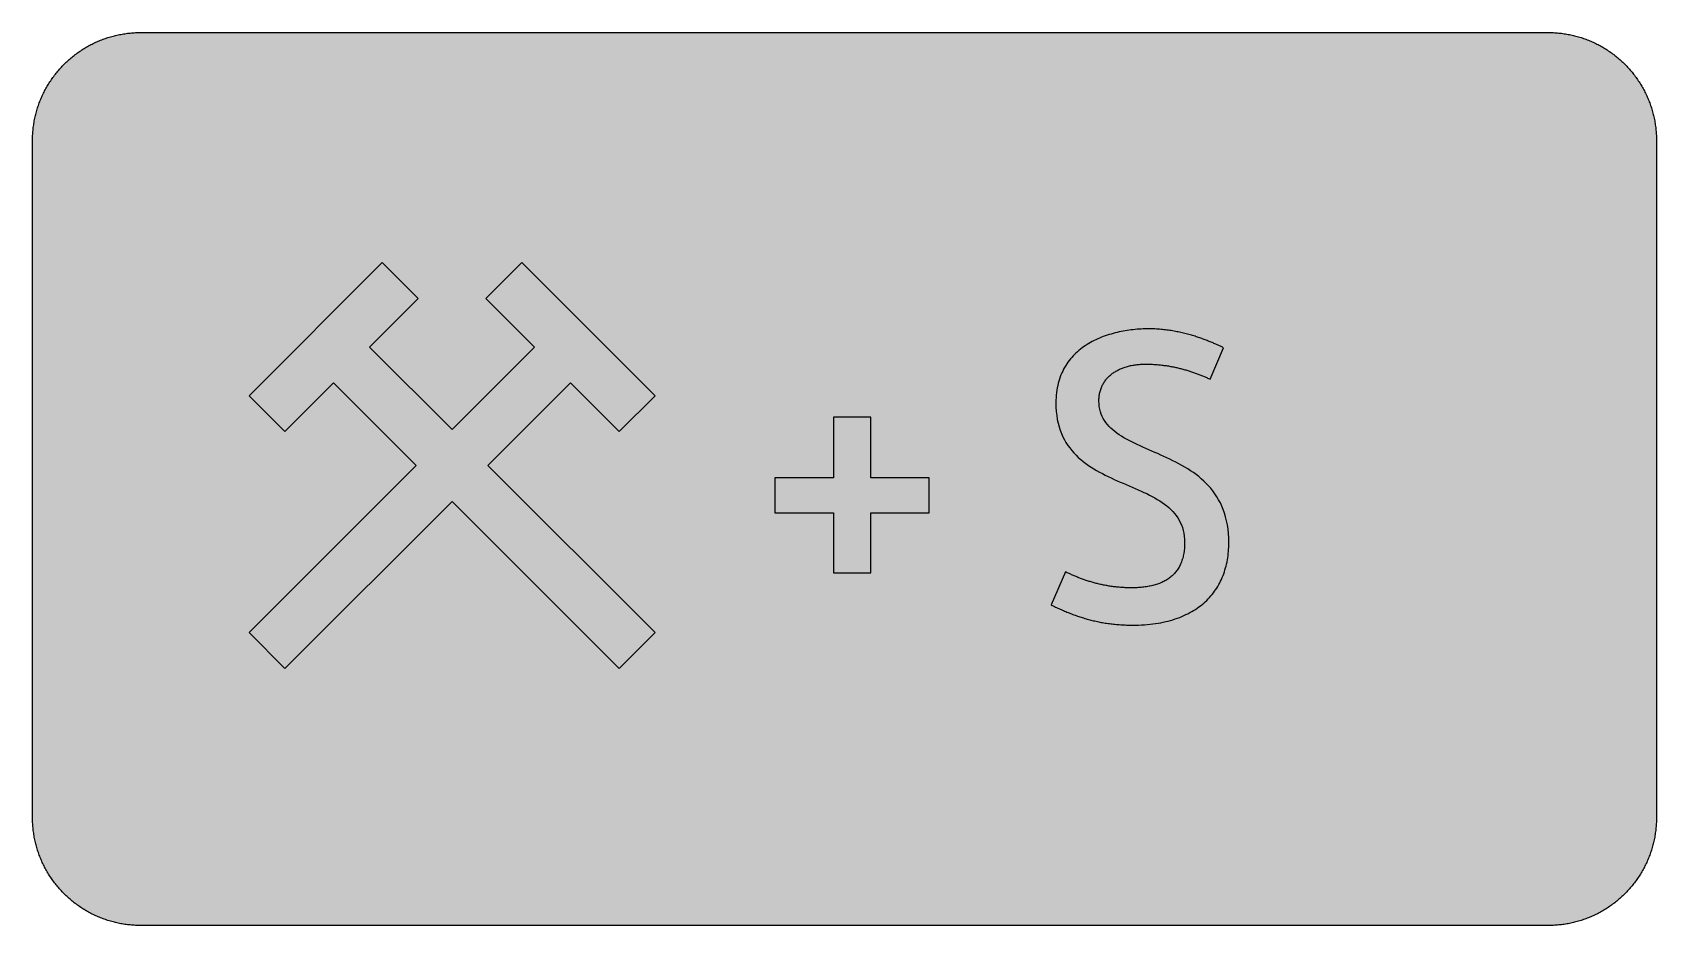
# Model space of a CAD drawing. Header units: millimetres. Extents: x 0 to 212, y 0 to 116.
import ezdxf

# ---------------------------------------------------------------- set-up
doc = ezdxf.new("R2010")
doc.units = ezdxf.units.MM

msp = doc.modelspace()

# ---------------------------------------------------------------- hatches: boundary and pattern name
for color, points in [(254, [(14.1633, 0.0536), (13.9878, 0.0533), (13.8125, 0.0559), (13.6373, 0.061), (13.462, 0.0686), (13.2893, 0.0787), (13.114, 0.0914), (12.9413, 0.1041), (12.7686, 0.1219), (12.5959, 0.1397), (12.4231, 0.16), (12.2504, 0.1829), (12.0777, 0.2057), (11.9075, 0.2337), (11.7373, 0.2616), (11.5672, 0.2921), (11.397, 0.3251), (11.2268, 0.3607), (11.0592, 0.3988), (10.8915, 0.4369), (10.7239, 0.4775), (10.5562, 0.5207), (10.3886, 0.5664), (10.2235, 0.6121), (10.0584, 0.6629), (9.8933, 0.7137), (9.7307, 0.7671), (9.5682, 0.8204), (9.4056, 0.8788), (9.2431, 0.9373), (9.083, 0.9982), (8.923, 1.0617), (8.763, 1.1252), (8.6055, 1.1938), (8.4455, 1.2624), (8.2906, 1.331), (8.1331, 1.4046), (7.9781, 1.4783), (7.8232, 1.5545), (7.6708, 1.6332), (7.5184, 1.7145), (7.366, 1.7958), (7.2161, 1.8796), (7.0663, 1.966), (6.919, 2.0523), (6.7716, 2.1438), (6.6243, 2.2352), (6.4795, 2.3266), (6.3348, 2.4232), (6.19, 2.5197), (6.0477, 2.6187), (5.908, 2.7178), (5.7683, 2.8194), (5.6286, 2.9235), (5.4915, 3.0302), (5.3543, 3.1369), (5.2197, 3.2461), (5.0851, 3.3579), (4.953, 3.4722), (4.8209, 3.5865), (4.6914, 3.7033), (4.5644, 3.8202), (4.4348, 3.9395), (4.3104, 4.0615), (4.1859, 4.1859), (4.0615, 4.3104), (3.9395, 4.4348), (3.8202, 4.5618), (3.7033, 4.6914), (3.5865, 4.8209), (3.4722, 4.953), (3.3579, 5.0851), (3.2487, 5.2197), (3.1369, 5.3543), (3.0302, 5.4915), (2.9235, 5.6286), (2.8194, 5.7683), (2.7178, 5.908), (2.6187, 6.0477), (2.5197, 6.19), (2.4232, 6.3348), (2.3266, 6.477), (2.2352, 6.6243), (2.1438, 6.7691), (2.0523, 6.919), (1.966, 7.0663), (1.8796, 7.2161), (1.7958, 7.366), (1.7145, 7.5184), (1.6332, 7.6708), (1.5545, 7.8232), (1.4783, 7.9781), (1.4046, 8.1331), (1.331, 8.2906), (1.2598, 8.4455), (1.1913, 8.603), (1.1252, 8.763), (1.0592, 8.923), (0.9982, 9.083), (0.9373, 9.2431), (0.8763, 9.4056), (0.8204, 9.5682), (0.7645, 9.7307), (0.7112, 9.8933), (0.6604, 10.0584), (0.6121, 10.2235), (0.5639, 10.3911), (0.5207, 10.5562), (0.4775, 10.7239), (0.4343, 10.8915), (0.3962, 11.0592), (0.3607, 11.2268), (0.3251, 11.397), (0.2921, 11.5672), (0.2616, 11.7373), (0.2311, 11.9075), (0.2057, 12.0802), (0.1803, 12.2504), (0.1575, 12.4231), (0.1372, 12.5959), (0.1194, 12.7686), (0.1041, 12.9413), (0.0889, 13.1166), (0.0787, 13.2893), (0.0686, 13.4645), (0.061, 13.6373), (0.0559, 13.8125), (0.0508, 13.9878), (0.0508, 14.163), (0.0522, 102.3592), (0.0508, 102.5322), (0.0559, 102.7074), (0.061, 102.8827), (0.0686, 103.058), (0.0787, 103.2307), (0.0889, 103.4059), (0.1041, 103.5787), (0.1194, 103.7514), (0.1372, 103.9241), (0.1575, 104.0968), (0.1803, 104.2695), (0.2057, 104.4423), (0.2311, 104.6124), (0.2616, 104.7826), (0.2921, 104.9528), (0.3251, 105.123), (0.3607, 105.2932), (0.3962, 105.4608), (0.4343, 105.6284), (0.4775, 105.7961), (0.5207, 105.9637), (0.5639, 106.1314), (0.6121, 106.2965), (0.6604, 106.4616), (0.7112, 106.6267), (0.7645, 106.7892), (0.8204, 106.9518), (0.8763, 107.1143), (0.9373, 107.2769), (0.9982, 107.4369), (1.0592, 107.5969), (1.1252, 107.757), (1.1913, 107.9144), (1.2598, 108.0745), (1.331, 108.2294), (1.4046, 108.3869), (1.4783, 108.5418), (1.5545, 108.6968), (1.6332, 108.8492), (1.7145, 109.0016), (1.7958, 109.154), (1.8796, 109.3038), (1.966, 109.4537), (2.0523, 109.601), (2.1438, 109.7483), (2.2352, 109.8956), (2.3266, 110.0404), (2.4232, 110.1852), (2.5197, 110.33), (2.6187, 110.4722), (2.7178, 110.6119), (2.8194, 110.7516), (2.9235, 110.8913), (3.0302, 111.0285), (3.1369, 111.1656), (3.2487, 111.3003), (3.3579, 111.4349), (3.4722, 111.567), (3.5865, 111.699), (3.7033, 111.8286), (3.8202, 111.9556), (3.9395, 112.0851), (4.0615, 112.2096), (4.1859, 112.334), (4.3104, 112.4585), (4.4348, 112.5804), (4.5644, 112.6998), (4.6914, 112.8166), (4.8209, 112.9335), (4.953, 113.0478), (5.0851, 113.1621), (5.2197, 113.2713), (5.3543, 113.3831), (5.4915, 113.4897), (5.6286, 113.5964), (5.7683, 113.7006), (5.908, 113.8022), (6.0477, 113.9012), (6.19, 114.0003), (6.3348, 114.0968), (6.4795, 114.1933), (6.6243, 114.2848), (6.7716, 114.3762), (6.919, 114.4676), (7.0663, 114.554), (7.2161, 114.6404), (7.366, 114.7242), (7.5184, 114.8055), (7.6708, 114.8867), (7.8232, 114.9655), (7.9781, 115.0417), (8.1331, 115.1153), (8.2906, 115.189), (8.4455, 115.2601), (8.6055, 115.3287), (8.763, 115.3947), (8.923, 115.4608), (9.083, 115.5217), (9.2431, 115.5827), (9.4056, 115.6437), (9.5682, 115.6995), (9.7307, 115.7554), (9.8933, 115.8088), (10.0584, 115.8596), (10.2235, 115.9078), (10.3886, 115.9561), (10.5562, 115.9993), (10.7239, 116.0424), (10.8915, 116.0856), (11.0592, 116.1237), (11.2268, 116.1593), (11.397, 116.1948), (11.5672, 116.2279), (11.7373, 116.2583), (11.9075, 116.2888), (12.0777, 116.3142), (12.2504, 116.3396), (12.4231, 116.3625), (12.5959, 116.3828), (12.7686, 116.4006), (12.9413, 116.4158), (13.114, 116.4311), (13.2893, 116.4412), (13.462, 116.4514), (13.6373, 116.459), (13.8125, 116.4641), (13.9878, 116.4692), (14.163, 116.4692), (197.6078, 116.4703), (197.7822, 116.4692), (197.9574, 116.4641), (198.1327, 116.459), (198.3054, 116.4514), (198.4807, 116.4412), (198.6534, 116.4311), (198.8287, 116.4158), (199.0014, 116.4006), (199.1741, 116.3828), (199.3468, 116.3625), (199.5195, 116.3396), (199.6897, 116.3142), (199.8624, 116.2888), (200.0326, 116.2583), (200.2028, 116.2279), (200.373, 116.1948), (200.5432, 116.1593), (200.7108, 116.1237), (200.8784, 116.0856), (201.0461, 116.0424), (201.2137, 115.9993), (201.3788, 115.9561), (201.5465, 115.9078), (201.7116, 115.8596), (201.8767, 115.8088), (202.0392, 115.7554), (202.2018, 115.6995), (202.3643, 115.6437), (202.5269, 115.5827), (202.6869, 115.5217), (202.8469, 115.4608), (203.007, 115.3947), (203.167, 115.3287), (203.3245, 115.2601), (203.4794, 115.189), (203.6369, 115.1153), (203.7918, 115.0417), (203.9468, 114.9655), (204.0992, 114.8867), (204.2516, 114.8055), (204.404, 114.7242), (204.5538, 114.6404), (204.7037, 114.554), (204.8535, 114.4676), (205.0009, 114.3762), (205.1456, 114.2848), (205.293, 114.1933), (205.4352, 114.0968), (205.58, 114.0003), (205.7222, 113.9012), (205.8619, 113.8022), (206.0016, 113.7006), (206.1413, 113.5964), (206.2785, 113.4897), (206.4156, 113.3831), (206.5503, 113.2713), (206.6849, 113.1621), (206.817, 113.0478), (206.949, 112.9335), (207.0786, 112.8166), (207.2081, 112.6998), (207.3351, 112.5804), (207.4596, 112.4585), (207.584, 112.334), (207.7085, 112.2096), (207.8304, 112.0851), (207.9498, 111.9556), (208.0666, 111.8286), (208.1835, 111.699), (208.2978, 111.567), (208.4121, 111.4349), (208.5238, 111.3003), (208.6331, 111.1656), (208.7397, 111.0285), (208.8464, 110.8913), (208.9506, 110.7516), (209.0522, 110.6119), (209.1512, 110.4722), (209.2503, 110.33), (209.3468, 110.1852), (209.4433, 110.0404), (209.5348, 109.8956), (209.6262, 109.7483), (209.7176, 109.601), (209.804, 109.4537), (209.8904, 109.3038), (209.9742, 109.154), (210.0555, 109.0016), (210.1367, 108.8492), (210.2155, 108.6968), (210.2917, 108.5418), (210.3653, 108.3869), (210.439, 108.2294), (210.5076, 108.0745), (210.5762, 107.9144), (210.6447, 107.757), (210.7082, 107.5969), (210.7717, 107.4369), (210.8327, 107.2769), (210.8911, 107.1143), (210.9495, 106.9518), (211.0029, 106.7892), (211.0562, 106.6267), (211.107, 106.4616), (211.1578, 106.2965), (211.2035, 106.1314), (211.2493, 105.9637), (211.2924, 105.7961), (211.3331, 105.6284), (211.3712, 105.4608), (211.4093, 105.2932), (211.4448, 105.123), (211.4779, 104.9528), (211.5083, 104.7826), (211.5363, 104.6124), (211.5642, 104.4423), (211.5871, 104.2695), (211.6099, 104.0968), (211.6303, 103.9241), (211.648, 103.7514), (211.6658, 103.5787), (211.6785, 103.4059), (211.6912, 103.2307), (211.7014, 103.058), (211.709, 102.8827), (211.7141, 102.7074), (211.7166, 102.5322), (211.7166, 102.3569), (211.7189, 14.1647), (211.7166, 13.9878), (211.7141, 13.8125), (211.709, 13.6373), (211.7014, 13.4645), (211.6912, 13.2893), (211.6785, 13.1166), (211.6658, 12.9413), (211.648, 12.7686), (211.6303, 12.5959), (211.6099, 12.4231), (211.5871, 12.2504), (211.5642, 12.0802), (211.5363, 11.9075), (211.5083, 11.7373), (211.4779, 11.5672), (211.4448, 11.397), (211.4093, 11.2268), (211.3712, 11.0592), (211.3331, 10.8915), (211.2924, 10.7239), (211.2493, 10.5562), (211.2035, 10.3911), (211.1578, 10.2235), (211.107, 10.0584), (211.0562, 9.8933), (211.0029, 9.7307), (210.9495, 9.5682), (210.8911, 9.4056), (210.8327, 9.2431), (210.7717, 9.083), (210.7082, 8.923), (210.6447, 8.763), (210.5762, 8.603), (210.5076, 8.4455), (210.439, 8.2906), (210.3653, 8.1331), (210.2917, 7.9781), (210.2155, 7.8232), (210.1367, 7.6708), (210.0555, 7.5184), (209.9742, 7.366), (209.8904, 7.2161), (209.804, 7.0663), (209.7176, 6.919), (209.6262, 6.7691), (209.5348, 6.6243), (209.4433, 6.477), (209.3468, 6.3348), (209.2503, 6.19), (209.1512, 6.0477), (209.0522, 5.908), (208.9506, 5.7683), (208.8464, 5.6286), (208.7397, 5.4915), (208.6331, 5.3543), (208.5238, 5.2197), (208.4121, 5.0851), (208.2978, 4.953), (208.1835, 4.8209), (208.0666, 4.6914), (207.9498, 4.5618), (207.8304, 4.4348), (207.7085, 4.3104), (207.584, 4.1859), (207.4596, 4.0615), (207.3351, 3.9395), (207.2081, 3.8202), (207.0786, 3.7033), (206.949, 3.5865), (206.817, 3.4722), (206.6849, 3.3579), (206.5503, 3.2461), (206.4156, 3.1369), (206.2785, 3.0302), (206.1413, 2.9235), (206.0016, 2.8194), (205.8619, 2.7178), (205.7222, 2.6187), (205.58, 2.5197), (205.4352, 2.4232), (205.293, 2.3266), (205.1456, 2.2352), (205.0009, 2.1438), (204.8535, 2.0523), (204.7037, 1.966), (204.5538, 1.8796), (204.404, 1.7958), (204.2516, 1.7145), (204.0992, 1.6332), (203.9468, 1.5545), (203.7918, 1.4783), (203.6369, 1.4046), (203.4794, 1.331), (203.3245, 1.2624), (203.167, 1.1938), (203.007, 1.1252), (202.8469, 1.0617), (202.6869, 0.9982), (202.5269, 0.9373), (202.3643, 0.8788), (202.2018, 0.8204), (202.0392, 0.7671), (201.8767, 0.7137), (201.7116, 0.6629), (201.5465, 0.6121), (201.3788, 0.5664), (201.2137, 0.5207), (201.0461, 0.4775), (200.8784, 0.4369), (200.7108, 0.3988), (200.5432, 0.3607), (200.373, 0.3251), (200.2028, 0.2921), (200.0326, 0.2616), (199.8624, 0.2337), (199.6897, 0.2057), (199.5195, 0.1829), (199.3468, 0.16), (199.1741, 0.1397), (199.0014, 0.1219), (198.8287, 0.1041), (198.6534, 0.0914), (198.4807, 0.0787), (198.3054, 0.0686), (198.1327, 0.061), (197.9574, 0.0559), (197.7822, 0.0533), (197.6069, 0.0533)]), (59, [(54.7328, 55.3487), (76.5143, 33.5675), (81.1911, 38.2443), (59.4099, 60.0258), (70.1668, 70.7827), (76.5143, 64.4356), (81.1911, 69.1123), (63.8196, 86.4842), (59.1425, 81.807), (65.49, 75.4599), (54.7328, 64.7026), (43.9759, 75.4599), (50.323, 81.807), (45.6463, 86.4842), (28.2744, 69.1123), (32.9516, 64.4356), (39.2987, 70.7827), (50.056, 60.0258), (28.2744, 38.2443), (32.9516, 33.5675)]), (59, [(143.28, 44.0789), (143.1163, 44.0792), (142.9537, 44.0792), (142.7937, 44.0842), (142.6337, 44.0893), (142.4737, 44.0944), (142.3162, 44.102), (142.1587, 44.1096), (142.0038, 44.1198), (141.8488, 44.1325), (141.6939, 44.1452), (141.5415, 44.1579), (141.3916, 44.1731), (141.2392, 44.1884), (141.0894, 44.2062), (140.9421, 44.2239), (140.7947, 44.2443), (140.6474, 44.2646), (140.5001, 44.2874), (140.3553, 44.3078), (140.2131, 44.3332), (140.0683, 44.3586), (139.9261, 44.384), (139.7864, 44.4094), (139.6467, 44.4373), (139.507, 44.4678), (139.3673, 44.4957), (139.2301, 44.5262), (139.0929, 44.5592), (138.9583, 44.5922), (138.8237, 44.6253), (138.6891, 44.6583), (138.557, 44.6938), (138.4249, 44.7294), (138.2928, 44.765), (138.1633, 44.8031), (138.0312, 44.8412), (137.9042, 44.8793), (137.7747, 44.9199), (137.6477, 44.9605), (137.5207, 45.0012), (137.3962, 45.0418), (137.2718, 45.085), (137.1473, 45.1282), (137.0228, 45.1714), (136.9009, 45.2145), (136.779, 45.2603), (136.6571, 45.306), (136.5377, 45.3517), (136.4183, 45.3974), (136.2989, 45.4431), (136.1821, 45.4914), (136.0627, 45.5397), (135.9459, 45.5879), (135.8316, 45.6362), (135.7147, 45.6844), (135.6004, 45.7352), (135.4861, 45.7835), (135.3744, 45.8343), (135.2601, 45.8851), (135.1483, 45.9359), (135.0366, 45.9867), (134.9273, 46.0375), (134.8181, 46.0908), (134.7064, 46.1416), (132.8028, 41.8578), (132.9487, 41.7855), (133.0935, 41.7144), (133.2408, 41.6433), (133.3881, 41.5747), (133.5354, 41.5036), (133.6827, 41.4376), (133.8301, 41.369), (133.9799, 41.3029), (134.1272, 41.2369), (134.2771, 41.1709), (134.427, 41.1048), (134.5743, 41.0413), (134.7267, 40.9804), (134.8765, 40.9169), (135.0264, 40.8559), (135.1788, 40.7949), (135.3312, 40.7365), (135.4836, 40.6781), (135.636, 40.6197), (135.7884, 40.5638), (135.9433, 40.5054), (136.0983, 40.452), (136.2532, 40.3987), (136.4082, 40.3454), (136.5656, 40.292), (136.7231, 40.2412), (136.8806, 40.193), (137.0406, 40.1422), (137.2006, 40.0939), (137.3607, 40.0482), (137.5207, 40.0025), (137.6832, 39.9567), (137.8458, 39.9136), (138.0109, 39.8729), (138.176, 39.8297), (138.3411, 39.7916), (138.5062, 39.751), (138.6738, 39.7154), (138.844, 39.6773), (139.0117, 39.6418), (139.1818, 39.6088), (139.3546, 39.5757), (139.5273, 39.5453), (139.7, 39.5148), (139.8753, 39.4868), (140.0505, 39.4589), (140.2283, 39.4335), (140.4061, 39.4081), (140.5865, 39.3852), (140.7668, 39.3624), (140.9497, 39.3421), (141.1326, 39.3243), (141.318, 39.3065), (141.5034, 39.2887), (141.6914, 39.2735), (141.8793, 39.2608), (142.0698, 39.2506), (142.2603, 39.2405), (142.4534, 39.2303), (142.6464, 39.2227), (142.842, 39.2176), (143.0401, 39.2151), (143.2382, 39.2125), (143.4389, 39.21), (143.8351, 39.2151), (144.2237, 39.2227), (144.6073, 39.2405), (144.9832, 39.2633), (145.354, 39.2938), (145.7173, 39.3294), (146.0729, 39.37), (146.4234, 39.4183), (146.7663, 39.4716), (147.1041, 39.5326), (147.4343, 39.5986), (147.7594, 39.6723), (148.0769, 39.7485), (148.3893, 39.8323), (148.6941, 39.9237), (148.9913, 40.0177), (149.2834, 40.1193), (149.5704, 40.226), (149.8498, 40.3377), (150.1216, 40.4546), (150.3883, 40.5765), (150.6499, 40.706), (150.9039, 40.8381), (151.1503, 40.9778), (151.3916, 41.1201), (151.6253, 41.2674), (151.8539, 41.4223), (152.0774, 41.5798), (152.2933, 41.7424), (152.5016, 41.91), (152.7073, 42.0827), (152.9029, 42.2605), (153.0934, 42.4409), (153.2788, 42.6263), (153.4566, 42.8168), (153.6294, 43.0124), (153.797, 43.2105), (153.957, 43.4137), (154.1094, 43.622), (154.2567, 43.8328), (154.399, 44.0487), (154.5336, 44.2671), (154.6631, 44.4906), (154.7851, 44.7167), (154.9019, 44.9478), (155.0137, 45.1815), (155.1178, 45.4203), (155.2169, 45.6616), (155.3108, 45.908), (155.3972, 46.1543), (155.4759, 46.4058), (155.5521, 46.6623), (155.6207, 46.9189), (155.6817, 47.1805), (155.7401, 47.4447), (155.7884, 47.7139), (155.8341, 47.9831), (155.8722, 48.2575), (155.9052, 48.5318), (155.9306, 48.8112), (155.9509, 49.0931), (155.9662, 49.3776), (155.9763, 49.6646), (155.9789, 49.9516), (155.9662, 50.5714), (155.9306, 51.1658), (155.8696, 51.7373), (155.7884, 52.2859), (155.6842, 52.8142), (155.5598, 53.3222), (155.415, 53.8074), (155.2499, 54.2747), (155.0695, 54.7218), (154.8689, 55.151), (154.6504, 55.5625), (154.4168, 55.9587), (154.1653, 56.3372), (153.9011, 56.6979), (153.6243, 57.0459), (153.3322, 57.3761), (153.0299, 57.6936), (152.715, 57.9984), (152.3873, 58.2905), (152.052, 58.5699), (151.7066, 58.8391), (151.351, 59.0956), (150.9903, 59.3446), (150.622, 59.5808), (150.2461, 59.8094), (149.8651, 60.0304), (149.4815, 60.2412), (149.0904, 60.4469), (148.6992, 60.645), (148.3055, 60.8381), (147.9093, 61.026), (147.513, 61.2089), (147.1143, 61.3893), (146.7206, 61.5645), (146.3243, 61.7372), (145.9332, 61.91), (145.5445, 62.0776), (145.1585, 62.2478), (144.7775, 62.4154), (144.4041, 62.5856), (144.0332, 62.7558), (143.6726, 62.9285), (143.3195, 63.1012), (142.9741, 63.279), (142.6362, 63.4594), (142.3111, 63.6448), (141.9962, 63.8353), (141.6914, 64.0309), (141.3993, 64.2315), (141.1224, 64.4398), (140.8582, 64.6557), (140.6093, 64.8792), (140.3731, 65.1129), (140.1572, 65.3542), (139.9565, 65.6057), (139.7737, 65.8673), (139.6086, 66.1416), (139.4638, 66.4261), (139.3393, 66.7233), (139.2352, 67.0331), (139.1539, 67.3583), (139.0929, 67.6961), (139.0574, 68.0491), (139.0447, 68.42), (139.0472, 68.5698), (139.0523, 68.7172), (139.0625, 68.8619), (139.0777, 69.0042), (139.0955, 69.1464), (139.1158, 69.2836), (139.1412, 69.4207), (139.1691, 69.5528), (139.2022, 69.6849), (139.2377, 69.8119), (139.2784, 69.9389), (139.3215, 70.0634), (139.3673, 70.1827), (139.4181, 70.3021), (139.4714, 70.419), (139.5273, 70.5333), (139.5857, 70.645), (139.6492, 70.7542), (139.7152, 70.8609), (139.7838, 70.9651), (139.8549, 71.0692), (139.9311, 71.1683), (140.0073, 71.2648), (140.0886, 71.3613), (140.1724, 71.4527), (140.2588, 71.5442), (140.3477, 71.6331), (140.4391, 71.7169), (140.5331, 71.8007), (140.6296, 71.882), (140.7287, 71.9607), (140.8303, 72.0369), (140.9344, 72.1106), (141.0411, 72.1817), (141.1503, 72.2528), (141.2621, 72.3189), (141.3764, 72.3824), (141.4907, 72.4459), (141.6075, 72.5043), (141.7269, 72.5627), (141.8488, 72.6161), (141.9733, 72.6694), (142.0978, 72.7202), (142.2248, 72.7685), (142.3543, 72.8142), (142.4864, 72.8574), (142.6185, 72.898), (142.7505, 72.9361), (142.8877, 72.9717), (143.0249, 73.0047), (143.162, 73.0377), (143.3043, 73.0656), (143.444, 73.0936), (143.5887, 73.119), (143.731, 73.1393), (143.8783, 73.1596), (144.0231, 73.1774), (144.1704, 73.1926), (144.3203, 73.2053), (144.4701, 73.2155), (144.62, 73.2231), (144.7724, 73.2307), (144.9248, 73.2333), (145.0797, 73.2333), (145.2397, 73.2333), (145.3998, 73.2307), (145.5572, 73.2282), (145.7147, 73.2231), (145.8722, 73.218), (146.0271, 73.2104), (146.1821, 73.2028), (146.3345, 73.1926), (146.4869, 73.1825), (146.6367, 73.1723), (146.7891, 73.1596), (146.9365, 73.1444), (147.0863, 73.1291), (147.2336, 73.1139), (147.3784, 73.0961), (147.5257, 73.0783), (147.6705, 73.058), (147.8128, 73.0377), (147.955, 73.0148), (148.0972, 72.9945), (148.2369, 72.9691), (148.3792, 72.9463), (148.5163, 72.9209), (148.656, 72.8955), (148.7932, 72.8675), (148.9278, 72.8396), (149.065, 72.8091), (149.1996, 72.7812), (149.3317, 72.7507), (149.4663, 72.7177), (149.5984, 72.6846), (149.7279, 72.6516), (149.86, 72.6186), (149.9895, 72.5856), (150.1165, 72.55), (150.2461, 72.5119), (150.3731, 72.4764), (150.5001, 72.4383), (150.6245, 72.4002), (150.749, 72.3621), (150.8735, 72.3214), (150.9979, 72.2833), (151.1198, 72.2427), (151.2418, 72.1995), (151.3637, 72.1589), (151.4831, 72.1157), (151.605, 72.0725), (151.7244, 72.0293), (151.8412, 71.9861), (151.9606, 71.9404), (152.0774, 71.8972), (152.1943, 71.8515), (152.3086, 71.8058), (152.4254, 71.7601), (152.5397, 71.7118), (152.654, 71.6661), (152.7683, 71.6178), (152.8801, 71.5696), (152.9918, 71.5213), (153.1036, 71.4731), (153.2153, 71.4248), (153.3246, 71.3765), (153.4363, 71.3257), (153.5455, 71.2775), (155.2924, 75.3523), (155.2118, 75.3923), (155.1305, 75.4329), (155.0467, 75.4761), (154.9578, 75.5193), (154.8689, 75.5625), (154.7749, 75.6082), (154.6784, 75.6539), (154.5768, 75.7022), (154.4752, 75.7479), (154.371, 75.7961), (154.2618, 75.8469), (154.1501, 75.8952), (154.0383, 75.946), (153.9215, 75.9943), (153.8021, 76.0451), (153.6802, 76.0984), (153.5557, 76.1492), (153.4312, 76.2), (153.3017, 76.2508), (153.1696, 76.3041), (153.035, 76.3549), (152.9004, 76.4083), (152.7607, 76.4591), (152.621, 76.5099), (152.4762, 76.5607), (152.3314, 76.614), (152.1841, 76.6648), (152.0342, 76.7156), (151.8818, 76.7639), (151.7294, 76.8147), (151.5745, 76.8629), (151.4145, 76.9137), (151.257, 76.9595), (151.0944, 77.0077), (150.9319, 77.0534), (150.7642, 77.0992), (150.5991, 77.1449), (150.429, 77.1906), (150.2588, 77.2338), (150.0861, 77.2744), (149.9133, 77.3151), (149.7381, 77.3557), (149.5603, 77.3938), (149.3825, 77.4319), (149.2021, 77.4675), (149.0218, 77.503), (148.8389, 77.536), (148.6535, 77.5691), (148.4681, 77.5995), (148.2827, 77.6275), (148.0947, 77.6554), (147.9042, 77.6808), (147.7137, 77.7062), (147.5232, 77.7265), (147.3302, 77.7469), (147.1371, 77.7672), (146.9415, 77.7824), (146.746, 77.7977), (146.5504, 77.8104), (146.3523, 77.8205), (146.1541, 77.8281), (145.956, 77.8332), (145.7554, 77.8383), (145.5547, 77.8383), (145.3032, 77.8358), (145.0492, 77.8307), (144.7952, 77.8231), (144.5387, 77.8104), (144.2796, 77.7951), (144.0205, 77.7773), (143.7615, 77.7519), (143.4998, 77.7265), (143.2382, 77.6961), (142.9766, 77.6605), (142.715, 77.6224), (142.4534, 77.5792), (142.1892, 77.5335), (141.9276, 77.4827), (141.6685, 77.4268), (141.4069, 77.3684), (141.1478, 77.3049), (140.8887, 77.2363), (140.6322, 77.1627), (140.3756, 77.0865), (140.1216, 77.0052), (139.8702, 76.9188), (139.6187, 76.8274), (139.3723, 76.7309), (139.126, 76.6293), (138.8847, 76.5226), (138.6434, 76.4134), (138.4071, 76.2965), (138.1735, 76.1771), (137.9423, 76.0501), (137.7137, 75.9181), (137.4927, 75.7809), (137.2718, 75.6387), (137.0559, 75.4913), (136.845, 75.3389), (136.6393, 75.1789), (136.4386, 75.0138), (136.2405, 74.8436), (136.0475, 74.6684), (135.8621, 74.488), (135.6817, 74.3001), (135.5039, 74.107), (135.3337, 73.9064), (135.1712, 73.7006), (135.0137, 73.4898), (134.8613, 73.2714), (134.7165, 73.0453), (134.5794, 72.8142), (134.4473, 72.578), (134.3228, 72.3341), (134.206, 72.0852), (134.0968, 71.8287), (133.9952, 71.5645), (133.9012, 71.2927), (133.8148, 71.0159), (133.7386, 70.7339), (133.67, 70.4418), (133.6091, 70.1446), (133.5583, 69.8398), (133.5151, 69.5274), (133.4795, 69.2074), (133.4567, 68.8823), (133.4414, 68.5495), (133.4364, 68.2066), (133.4491, 67.63), (133.4846, 67.0738), (133.543, 66.5404), (133.6243, 66.0298), (133.7285, 65.5396), (133.8504, 65.0723), (133.9952, 64.6227), (134.1577, 64.1909), (134.3381, 63.7794), (134.5387, 63.3857), (134.7521, 63.0098), (134.9858, 62.6491), (135.2321, 62.3037), (135.4938, 61.976), (135.7706, 61.661), (136.0576, 61.3588), (136.3599, 61.0718), (136.6723, 60.7949), (136.9949, 60.5333), (137.3276, 60.2793), (137.6705, 60.038), (138.0211, 59.8043), (138.3792, 59.5808), (138.745, 59.3674), (139.1158, 59.1591), (139.4943, 58.9585), (139.8753, 58.7654), (140.2588, 58.5775), (140.6474, 58.3946), (141.0386, 58.2168), (141.4323, 58.0415), (141.8234, 57.8688), (142.2171, 57.7012), (142.6108, 57.5335), (142.9995, 57.3659), (143.3881, 57.1983), (143.7742, 57.0332), (144.1552, 56.8655), (144.5336, 56.6953), (144.9045, 56.5226), (145.2702, 56.3499), (145.6284, 56.1696), (145.9789, 55.9867), (146.3218, 55.7987), (146.6545, 55.6057), (146.9771, 55.4076), (147.2895, 55.1993), (147.5918, 54.9859), (147.8788, 54.7624), (148.1557, 54.5287), (148.4173, 54.2874), (148.6637, 54.036), (148.8948, 53.7718), (149.1107, 53.4975), (149.3088, 53.2105), (149.4917, 52.9082), (149.6543, 52.5958), (149.7965, 52.2656), (149.921, 51.9227), (150.0226, 51.562), (150.1038, 51.1861), (150.1648, 50.7924), (150.2004, 50.3809), (150.2131, 49.9516), (150.2105, 49.7484), (150.2029, 49.5503), (150.1927, 49.3547), (150.1775, 49.1617), (150.1597, 48.9763), (150.1369, 48.7934), (150.1089, 48.6131), (150.0784, 48.4403), (150.0454, 48.2676), (150.0048, 48.1025), (149.9641, 47.9374), (149.9159, 47.7799), (149.8676, 47.625), (149.8117, 47.4726), (149.7559, 47.3253), (149.6949, 47.1805), (149.6289, 47.0408), (149.5603, 46.9062), (149.4892, 46.7716), (149.413, 46.6446), (149.3342, 46.5176), (149.2529, 46.3956), (149.1666, 46.2788), (149.0777, 46.1645), (148.9862, 46.0527), (148.8923, 45.9435), (148.7932, 45.8394), (148.6916, 45.7403), (148.5875, 45.6413), (148.4782, 45.5473), (148.3665, 45.4558), (148.2547, 45.3669), (148.1379, 45.2831), (148.0185, 45.2018), (147.894, 45.1231), (147.7696, 45.0494), (147.64, 44.9758), (147.5105, 44.9072), (147.3759, 44.8412), (147.2413, 44.7777), (147.1016, 44.7192), (146.9593, 44.6608), (146.8145, 44.6075), (146.6698, 44.5567), (146.5199, 44.5059), (146.37, 44.4602), (146.2151, 44.417), (146.0602, 44.3789), (145.9001, 44.3408), (145.7401, 44.3052), (145.5776, 44.2722), (145.4125, 44.2443), (145.2448, 44.2163), (145.0772, 44.1909), (144.9045, 44.1706), (144.7317, 44.1503), (144.5565, 44.1325), (144.3787, 44.1173), (144.2009, 44.1046), (144.0205, 44.0944), (143.8377, 44.0868), (143.6522, 44.0817), (143.4668, 44.0792), (143.2789, 44.0766)]), (59, [(96.8195, 58.4189), (96.8195, 53.8685), (104.4402, 53.8685), (104.4402, 46.0371), (109.3089, 46.0371), (109.3089, 53.8685), (116.9278, 53.8685), (116.9278, 58.4189), (109.3089, 58.4189), (109.3089, 66.3039), (104.4402, 66.3039), (104.4402, 58.4189)])]:
    msp.add_hatch(color=color).paths.add_polyline_path(points)
h = msp.add_hatch(color=59)
h.paths.add_polyline_path([(14.1633, 3.5814), (13.8887, 3.5839), (13.6169, 3.5941), (13.3477, 3.6119), (13.081, 3.6347), (12.8143, 3.6652), (12.5501, 3.7008), (12.2885, 3.7465), (12.0294, 3.7948), (11.7729, 3.8506), (11.5164, 3.9141), (11.2649, 3.9827), (11.016, 4.0564), (10.7671, 4.1351), (10.5232, 4.2215), (10.2819, 4.3129), (10.0432, 4.412), (9.8069, 4.5161), (9.5733, 4.6228), (9.3447, 4.7371), (9.1186, 4.8565), (8.8951, 4.9809), (8.6741, 5.113), (8.4582, 5.2476), (8.2448, 5.3873), (8.0366, 5.5321), (7.8308, 5.682), (7.6276, 5.8369), (7.4295, 5.9969), (7.2365, 6.1595), (7.046, 6.3297), (6.8605, 6.5024), (6.6777, 6.6802), (6.5024, 6.8605), (6.3271, 7.046), (6.1595, 7.2365), (5.9969, 7.432), (5.8369, 7.6302), (5.682, 7.8308), (5.5321, 8.0366), (5.3873, 8.2448), (5.2451, 8.4582), (5.1105, 8.6741), (4.9809, 8.8951), (4.8565, 9.1186), (4.7371, 9.3447), (4.6228, 9.5758), (4.5136, 9.8069), (4.4094, 10.0432), (4.3129, 10.2819), (4.2215, 10.5232), (4.1351, 10.7696), (4.0538, 11.016), (3.9802, 11.2649), (3.9116, 11.5189), (3.8506, 11.7729), (3.7948, 12.0294), (3.744, 12.2911), (3.7008, 12.5527), (3.6627, 12.8143), (3.6322, 13.081), (3.6093, 13.3502), (3.5916, 13.6195), (3.5814, 13.8913), (3.5789, 14.163), (3.58, 102.3592), (3.5814, 102.6312), (3.5916, 102.903), (3.6093, 103.1723), (3.6322, 103.439), (3.6627, 103.7057), (3.7008, 103.9698), (3.744, 104.2314), (3.7948, 104.4905), (3.8506, 104.7471), (3.9116, 105.0036), (3.9802, 105.2551), (4.0538, 105.504), (4.1351, 105.7529), (4.2215, 105.9967), (4.3129, 106.238), (4.4094, 106.4768), (4.5136, 106.713), (4.6228, 106.9467), (4.7371, 107.1753), (4.8565, 107.4014), (4.9809, 107.6249), (5.1105, 107.8459), (5.2451, 108.0618), (5.3873, 108.2751), (5.5321, 108.4834), (5.682, 108.6891), (5.8369, 108.8923), (5.9969, 109.0905), (6.1595, 109.2835), (6.3271, 109.474), (6.5024, 109.6594), (6.6777, 109.8423), (6.8605, 110.0176), (7.046, 110.1928), (7.2365, 110.3605), (7.4295, 110.523), (7.6276, 110.683), (7.8308, 110.838), (8.0366, 110.9878), (8.2448, 111.1326), (8.4582, 111.2749), (8.6741, 111.4095), (8.8951, 111.539), (9.1186, 111.6635), (9.3447, 111.7829), (9.5733, 111.8972), (9.8069, 112.0064), (10.0432, 112.1105), (10.2819, 112.207), (10.5232, 112.2985), (10.7671, 112.3848), (11.016, 112.4661), (11.2649, 112.5398), (11.5164, 112.6084), (11.7729, 112.6693), (12.0294, 112.7252), (12.2885, 112.776), (12.5501, 112.8192), (12.8143, 112.8573), (13.081, 112.8878), (13.3477, 112.9106), (13.6169, 112.9284), (13.8887, 112.9386), (14.163, 112.9411), (197.6078, 112.9425), (197.8787, 112.9386), (198.1505, 112.9284), (198.4197, 112.9106), (198.689, 112.8878), (198.9557, 112.8573), (199.2173, 112.8192), (199.4789, 112.776), (199.7405, 112.7252), (199.9971, 112.6693), (200.2511, 112.6084), (200.5051, 112.5398), (200.754, 112.4661), (201.0004, 112.3848), (201.2467, 112.2985), (201.488, 112.207), (201.7268, 112.1105), (201.963, 112.0064), (202.1942, 111.8972), (202.4253, 111.7829), (202.6514, 111.6635), (202.8749, 111.539), (203.0959, 111.4095), (203.3118, 111.2749), (203.5251, 111.1326), (203.7334, 110.9878), (203.9391, 110.838), (204.1398, 110.683), (204.3379, 110.523), (204.5335, 110.3605), (204.724, 110.1928), (204.9094, 110.0176), (205.0898, 109.8423), (205.2676, 109.6594), (205.4403, 109.474), (205.6105, 109.2835), (205.773, 109.0905), (205.933, 108.8923), (206.088, 108.6891), (206.2378, 108.4834), (206.3826, 108.2751), (206.5223, 108.0618), (206.6569, 107.8459), (206.789, 107.6249), (206.9135, 107.4014), (207.0329, 107.1753), (207.1472, 106.9467), (207.2538, 106.713), (207.358, 106.4768), (207.457, 106.238), (207.5485, 105.9967), (207.6348, 105.7529), (207.7136, 105.504), (207.7872, 105.2551), (207.8558, 105.0036), (207.9193, 104.7471), (207.9752, 104.4905), (208.0235, 104.2314), (208.0692, 103.9698), (208.1047, 103.7057), (208.1352, 103.439), (208.1581, 103.1723), (208.1759, 102.903), (208.186, 102.6312), (208.1911, 102.3569), (208.1911, 14.1647), (208.186, 13.8913), (208.1759, 13.6195), (208.1581, 13.3502), (208.1352, 13.081), (208.1047, 12.8143), (208.0692, 12.5527), (208.0235, 12.2911), (207.9752, 12.0294), (207.9193, 11.7729), (207.8558, 11.5189), (207.7872, 11.2649), (207.7136, 11.016), (207.6348, 10.7696), (207.5485, 10.5232), (207.457, 10.2819), (207.358, 10.0432), (207.2538, 9.8069), (207.1472, 9.5758), (207.0329, 9.3447), (206.9135, 9.1186), (206.789, 8.8951), (206.6569, 8.6741), (206.5223, 8.4582), (206.3826, 8.2448), (206.2378, 8.0366), (206.088, 7.8308), (205.933, 7.6302), (205.773, 7.432), (205.6105, 7.2365), (205.4403, 7.046), (205.2676, 6.8605), (205.0898, 6.6802), (204.9094, 6.5024), (204.724, 6.3297), (204.5335, 6.1595), (204.3379, 5.9969), (204.1398, 5.8369), (203.9391, 5.682), (203.7334, 5.5321), (203.5251, 5.3873), (203.3118, 5.2476), (203.0959, 5.113), (202.8749, 4.9809), (202.6514, 4.8565), (202.4253, 4.7371), (202.1942, 4.6228), (201.963, 4.5161), (201.7268, 4.412), (201.488, 4.3129), (201.2467, 4.2215), (201.0004, 4.1351), (200.754, 4.0564), (200.5051, 3.9827), (200.2511, 3.9141), (199.9971, 3.8506), (199.7405, 3.7948), (199.4789, 3.7465), (199.2173, 3.7008), (198.9557, 3.6652), (198.689, 3.6347), (198.4197, 3.6119), (198.1505, 3.5941), (197.8787, 3.5839), (197.6069, 3.5789)])
h.paths.add_polyline_path([(14.1633, 8.8731), (14.0259, 8.8748), (13.8887, 8.8798), (13.7541, 8.8875), (13.622, 8.9002), (13.4874, 8.9154), (13.3553, 8.9332), (13.2258, 8.9535), (13.0962, 8.9789), (12.9667, 9.0068), (12.8397, 9.0373), (12.7127, 9.0729), (12.5882, 9.1084), (12.4663, 9.1491), (12.3419, 9.1923), (12.2225, 9.238), (12.1031, 9.2888), (11.9837, 9.3396), (11.8694, 9.3929), (11.7526, 9.4513), (11.6408, 9.5098), (11.5291, 9.5733), (11.4198, 9.6368), (11.3106, 9.7053), (11.2039, 9.7765), (11.0998, 9.8476), (10.9957, 9.9238), (10.8966, 10), (10.7975, 10.0787), (10.6985, 10.1625), (10.6045, 10.2464), (10.5105, 10.3327), (10.4216, 10.4216), (10.3327, 10.5131), (10.2464, 10.6045), (10.16, 10.701), (10.0787, 10.7975), (10, 10.8966), (9.9212, 10.9982), (9.8476, 11.0998), (9.7739, 11.2039), (9.7053, 11.3106), (9.6368, 11.4198), (9.5707, 11.5291), (9.5098, 11.6408), (9.4488, 11.7551), (9.3929, 11.8694), (9.337, 11.9863), (9.2862, 12.1031), (9.238, 12.2225), (9.1923, 12.3444), (9.1491, 12.4663), (9.1084, 12.5908), (9.0703, 12.7152), (9.0373, 12.8397), (9.0068, 12.9692), (8.9789, 13.0962), (8.9535, 13.2258), (8.9306, 13.3579), (8.9129, 13.4899), (8.8976, 13.622), (8.8849, 13.7566), (8.8773, 13.8913), (8.8722, 14.0259), (8.8697, 14.163), (8.8717, 102.3592), (8.8722, 102.4941), (8.8773, 102.6312), (8.8849, 102.7659), (8.8976, 102.8979), (8.9129, 103.0326), (8.9306, 103.1646), (8.9535, 103.2942), (8.9789, 103.4237), (9.0068, 103.5533), (9.0373, 103.6803), (9.0703, 103.8073), (9.1084, 103.9317), (9.1491, 104.0536), (9.1923, 104.1781), (9.238, 104.2975), (9.2862, 104.4169), (9.337, 104.5362), (9.3929, 104.6505), (9.4488, 104.7674), (9.5098, 104.8791), (9.5707, 104.9909), (9.6368, 105.1001), (9.7053, 105.2093), (9.7739, 105.316), (9.8476, 105.4202), (9.9212, 105.5243), (10, 105.6234), (10.0787, 105.7224), (10.16, 105.8215), (10.2464, 105.9155), (10.3327, 106.0094), (10.4216, 106.0983), (10.5105, 106.1872), (10.6045, 106.2736), (10.6985, 106.36), (10.7975, 106.4412), (10.8966, 106.52), (10.9957, 106.5987), (11.0998, 106.6724), (11.2039, 106.746), (11.3106, 106.8146), (11.4198, 106.8832), (11.5291, 106.9492), (11.6408, 107.0102), (11.7526, 107.0712), (11.8694, 107.127), (11.9837, 107.1829), (12.1031, 107.2337), (12.2225, 107.282), (12.3419, 107.3277), (12.4663, 107.3709), (12.5882, 107.4115), (12.7127, 107.4496), (12.8397, 107.4826), (12.9667, 107.5131), (13.0962, 107.5411), (13.2258, 107.5665), (13.3553, 107.5893), (13.4874, 107.6071), (13.622, 107.6223), (13.7541, 107.635), (13.8887, 107.6427), (14.0259, 107.6477), (14.163, 107.6503), (197.6078, 107.6508), (197.7441, 107.6477), (197.8787, 107.6427), (198.0133, 107.635), (198.1479, 107.6223), (198.28, 107.6071), (198.4121, 107.5893), (198.5442, 107.5665), (198.6737, 107.5411), (198.8007, 107.5131), (198.9303, 107.4826), (199.0547, 107.4496), (199.1792, 107.4115), (199.3036, 107.3709), (199.4256, 107.3277), (199.5475, 107.282), (199.6669, 107.2337), (199.7837, 107.1829), (199.9005, 107.127), (200.0148, 107.0712), (200.1291, 107.0102), (200.2409, 106.9492), (200.3501, 106.8832), (200.4593, 106.8146), (200.566, 106.746), (200.6702, 106.6724), (200.7718, 106.5987), (200.8734, 106.52), (200.9724, 106.4412), (201.0689, 106.36), (201.1655, 106.2736), (201.2569, 106.1872), (201.3483, 106.0983), (201.4372, 106.0094), (201.5236, 105.9155), (201.6074, 105.8215), (201.6912, 105.7224), (201.77, 105.6234), (201.8462, 105.5243), (201.9224, 105.4202), (201.9935, 105.316), (202.0646, 105.2093), (202.1332, 105.1001), (202.1967, 104.9909), (202.2602, 104.8791), (202.3186, 104.7674), (202.377, 104.6505), (202.4304, 104.5362), (202.4812, 104.4169), (202.532, 104.2975), (202.5777, 104.1781), (202.6209, 104.0536), (202.6615, 103.9317), (202.6971, 103.8073), (202.7326, 103.6803), (202.7631, 103.5533), (202.7911, 103.4237), (202.8165, 103.2942), (202.8368, 103.1646), (202.8546, 103.0326), (202.8698, 102.8979), (202.8825, 102.7659), (202.8901, 102.6312), (202.8952, 102.4941), (202.8977, 102.3569), (202.8994, 14.1647), (202.8952, 14.0259), (202.8901, 13.8913), (202.8825, 13.7566), (202.8698, 13.622), (202.8546, 13.4899), (202.8368, 13.3579), (202.8165, 13.2258), (202.7911, 13.0962), (202.7631, 12.9692), (202.7326, 12.8397), (202.6971, 12.7152), (202.6615, 12.5908), (202.6209, 12.4663), (202.5777, 12.3444), (202.532, 12.2225), (202.4812, 12.1031), (202.4304, 11.9863), (202.377, 11.8694), (202.3186, 11.7551), (202.2602, 11.6408), (202.1967, 11.5291), (202.1332, 11.4198), (202.0646, 11.3106), (201.9935, 11.2039), (201.9224, 11.0998), (201.8462, 10.9982), (201.77, 10.8966), (201.6912, 10.7975), (201.6074, 10.701), (201.5236, 10.6045), (201.4372, 10.5131), (201.3483, 10.4216), (201.2569, 10.3327), (201.1655, 10.2464), (201.0689, 10.1625), (200.9724, 10.0787), (200.8734, 10), (200.7718, 9.9238), (200.6702, 9.8476), (200.566, 9.7765), (200.4593, 9.7053), (200.3501, 9.6368), (200.2409, 9.5733), (200.1291, 9.5098), (200.0148, 9.4513), (199.9005, 9.3929), (199.7837, 9.3396), (199.6669, 9.2888), (199.5475, 9.238), (199.4256, 9.1923), (199.3036, 9.1491), (199.1792, 9.1084), (199.0547, 9.0729), (198.9303, 9.0373), (198.8007, 9.0068), (198.6737, 8.9789), (198.5442, 8.9535), (198.4121, 8.9332), (198.28, 8.9154), (198.1479, 8.9002), (198.0133, 8.8875), (197.8787, 8.8798), (197.7441, 8.8748), (197.6069, 8.8722)], flags=16)
h = msp.add_hatch(color=59)
edge = h.paths.add_edge_path()
edge.add_line((172.1196, 39.212), (172.433, 39.2125))
edge.add_line((172.433, 39.2125), (172.7429, 39.2227))
edge.add_line((172.7429, 39.2227), (173.0502, 39.2354))
edge.add_line((173.0502, 39.2354), (173.3525, 39.2557))
edge.add_line((173.3525, 39.2557), (173.6547, 39.2836))
edge.add_line((173.6547, 39.2836), (173.9519, 39.3141))
edge.add_line((173.9519, 39.3141), (174.2465, 39.3522))
edge.add_line((174.2465, 39.3522), (174.5361, 39.3979))
edge.add_line((174.5361, 39.3979), (174.8231, 39.4462))
edge.add_line((174.8231, 39.4462), (175.1076, 39.5046))
edge.add_line((175.1076, 39.5046), (175.387, 39.5656))
edge.add_line((175.387, 39.5656), (175.6639, 39.6367))
edge.add_line((175.6639, 39.6367), (175.9356, 39.7104))
edge.add_line((175.9356, 39.7104), (176.2049, 39.7942))
edge.add_line((176.2049, 39.7942), (176.469, 39.8831))
edge.add_line((176.469, 39.8831), (176.7307, 39.9771))
edge.add_line((176.7307, 39.9771), (176.9872, 40.0787))
edge.add_line((176.9872, 40.0787), (177.2412, 40.1879))
edge.add_line((177.2412, 40.1879), (177.4901, 40.3022))
edge.add_line((177.4901, 40.3022), (177.734, 40.4241))
edge.add_line((177.734, 40.4241), (177.9753, 40.5536))
edge.add_line((177.9753, 40.5536), (178.2115, 40.6908))
edge.add_line((178.2115, 40.6908), (178.4452, 40.833))
edge.add_line((178.4452, 40.833), (178.6712, 40.9829))
edge.add_line((178.6712, 40.9829), (178.8947, 41.1404))
edge.add_line((178.8947, 41.1404), (179.1132, 41.3029))
edge.add_line((179.1132, 41.3029), (179.3265, 41.4757))
edge.add_line((179.3265, 41.4757), (179.5374, 41.6535))
edge.add_line((179.5374, 41.6535), (179.7406, 41.8414))
edge.add_line((179.7406, 41.8414), (179.9412, 42.0345))
edge.add_line((179.9412, 42.0345), (180.1368, 42.2351))
edge.add_line((180.1368, 42.2351), (180.3273, 42.4459))
edge.add_line((180.3273, 42.4459), (180.5127, 42.6618))
edge.add_line((180.5127, 42.6618), (180.6931, 42.8854))
edge.add_line((180.6931, 42.8854), (180.8683, 43.119))
edge.add_line((180.8683, 43.119), (181.0385, 43.3578))
edge.add_line((181.0385, 43.3578), (181.2036, 43.6042))
edge.add_line((181.2036, 43.6042), (181.3636, 43.8607))
edge.add_line((181.3636, 43.8607), (181.5186, 44.1249))
edge.add_line((181.5186, 44.1249), (181.6684, 44.3967))
edge.add_line((181.6684, 44.3967), (181.8107, 44.6761))
edge.add_line((181.8107, 44.6761), (181.9504, 44.9631))
edge.add_line((181.9504, 44.9631), (182.0824, 45.2603))
edge.add_line((182.0824, 45.2603), (182.2094, 45.5651))
edge.add_line((182.2094, 45.5651), (182.3314, 45.8775))
edge.add_line((182.3314, 45.8775), (182.4482, 46.2001))
edge.add_line((182.4482, 46.2001), (182.5574, 46.5303))
edge.add_line((182.5574, 46.5303), (182.6616, 46.8681))
edge.add_line((182.6616, 46.8681), (182.7606, 47.2161))
edge.add_line((182.7606, 47.2161), (182.8546, 47.5717))
edge.add_line((182.8546, 47.5717), (182.941, 47.9349))
edge.add_line((182.941, 47.9349), (183.0222, 48.3083))
edge.add_line((183.0222, 48.3083), (183.0959, 48.6918))
edge.add_line((183.0959, 48.6918), (183.1645, 49.083))
edge.add_line((183.1645, 49.083), (183.2254, 49.4817))
edge.add_line((183.2254, 49.4817), (183.2813, 49.8907))
edge.add_line((183.2813, 49.8907), (183.3321, 50.3098))
edge.add_line((183.3321, 50.3098), (183.3753, 50.7365))
edge.add_line((183.3753, 50.7365), (183.4109, 51.1734))
edge.add_line((183.4109, 51.1734), (183.4413, 51.6204))
edge.add_line((183.4413, 51.6204), (183.4642, 52.0751))
edge.add_line((183.4642, 52.0751), (183.482, 52.5399))
edge.add_line((183.482, 52.5399), (183.4921, 53.0149))
edge.add_line((183.4921, 53.0149), (183.4947, 53.4975))
edge.add_line((183.4947, 53.4975), (183.4921, 53.9826))
edge.add_line((183.4921, 53.9826), (183.482, 54.4551))
edge.add_line((183.482, 54.4551), (183.4642, 54.9199))
edge.add_line((183.4642, 54.9199), (183.4413, 55.3771))
edge.add_line((183.4413, 55.3771), (183.4109, 55.8216))
edge.add_line((183.4109, 55.8216), (183.3753, 56.2585))
edge.add_line((183.3753, 56.2585), (183.3321, 56.6852))
edge.add_line((183.3321, 56.6852), (183.2813, 57.1043))
edge.add_line((183.2813, 57.1043), (183.2254, 57.5132))
edge.add_line((183.2254, 57.5132), (183.1645, 57.9145))
edge.add_line((183.1645, 57.9145), (183.0959, 58.3057))
edge.add_line((183.0959, 58.3057), (183.0222, 58.6867))
edge.add_line((183.0222, 58.6867), (182.941, 59.0601))
edge.add_line((182.941, 59.0601), (182.8546, 59.4258))
edge.add_line((182.8546, 59.4258), (182.7606, 59.7814))
edge.add_line((182.7606, 59.7814), (182.6616, 60.1269))
edge.add_line((182.6616, 60.1269), (182.5574, 60.4672))
edge.add_line((182.5574, 60.4672), (182.4482, 60.7949))
edge.add_line((182.4482, 60.7949), (182.3314, 61.1175))
edge.add_line((182.3314, 61.1175), (182.2094, 61.4299))
edge.add_line((182.2094, 61.4299), (182.0824, 61.7347))
edge.add_line((182.0824, 61.7347), (181.9504, 62.0319))
edge.add_line((181.9504, 62.0319), (181.8107, 62.3189))
edge.add_line((181.8107, 62.3189), (181.6684, 62.5983))
edge.add_line((181.6684, 62.5983), (181.5186, 62.8701))
edge.add_line((181.5186, 62.8701), (181.3636, 63.1342))
edge.add_line((181.3636, 63.1342), (181.2036, 63.3908))
edge.add_line((181.2036, 63.3908), (181.0385, 63.6372))
edge.add_line((181.0385, 63.6372), (180.8683, 63.8785))
edge.add_line((180.8683, 63.8785), (180.6931, 64.1096))
edge.add_line((180.6931, 64.1096), (180.5127, 64.3331))
edge.add_line((180.5127, 64.3331), (180.3273, 64.549))
edge.add_line((180.3273, 64.549), (180.1368, 64.7598))
edge.add_line((180.1368, 64.7598), (179.9412, 64.9605))
edge.add_line((179.9412, 64.9605), (179.7406, 65.1535))
edge.add_line((179.7406, 65.1535), (179.5374, 65.3415))
edge.add_line((179.5374, 65.3415), (179.3265, 65.5193))
edge.add_line((179.3265, 65.5193), (179.1132, 65.692))
edge.add_line((179.1132, 65.692), (178.8947, 65.8546))
edge.add_line((178.8947, 65.8546), (178.6712, 66.0121))
edge.add_line((178.6712, 66.0121), (178.4452, 66.1619))
edge.add_line((178.4452, 66.1619), (178.2115, 66.3042))
edge.add_line((178.2115, 66.3042), (177.9753, 66.4413))
edge.add_line((177.9753, 66.4413), (177.734, 66.5709))
edge.add_line((177.734, 66.5709), (177.4901, 66.6928))
edge.add_line((177.4901, 66.6928), (177.2412, 66.8071))
edge.add_line((177.2412, 66.8071), (176.9872, 66.9163))
edge.add_line((176.9872, 66.9163), (176.7307, 67.0179))
edge.add_line((176.7307, 67.0179), (176.469, 67.1119))
edge.add_line((176.469, 67.1119), (176.2049, 67.2008))
edge.add_line((176.2049, 67.2008), (175.9356, 67.2846))
edge.add_line((175.9356, 67.2846), (175.6639, 67.3583))
edge.add_line((175.6639, 67.3583), (175.387, 67.4294))
edge.add_line((175.387, 67.4294), (175.1076, 67.4903))
edge.add_line((175.1076, 67.4903), (174.8231, 67.5488))
edge.add_line((174.8231, 67.5488), (174.5361, 67.597))
edge.add_line((174.5361, 67.597), (174.2465, 67.6427))
edge.add_line((174.2465, 67.6427), (173.9519, 67.6808))
edge.add_line((173.9519, 67.6808), (173.6547, 67.7113))
edge.add_line((173.6547, 67.7113), (173.3525, 67.7393))
edge.add_line((173.3525, 67.7393), (173.0502, 67.7596))
edge.add_line((173.0502, 67.7596), (172.7429, 67.7723))
edge.add_line((172.7429, 67.7723), (172.433, 67.7824))
edge.add_line((172.433, 67.7824), (172.118, 67.785))
edge.add_line((172.118, 67.785), (171.8056, 67.7824))
edge.add_line((171.8056, 67.7824), (171.4957, 67.7723))
edge.add_line((171.4957, 67.7723), (171.1884, 67.7596))
edge.add_line((171.1884, 67.7596), (170.8836, 67.7393))
edge.add_line((170.8836, 67.7393), (170.5813, 67.7113))
edge.add_line((170.5813, 67.7113), (170.2841, 67.6808))
edge.add_line((170.2841, 67.6808), (169.992, 67.6427))
edge.add_line((169.992, 67.6427), (169.6999, 67.597))
edge.add_line((169.6999, 67.597), (169.4129, 67.5488))
edge.add_line((169.4129, 67.5488), (169.1284, 67.4903))
edge.add_line((169.1284, 67.4903), (168.849, 67.4294))
edge.add_line((168.849, 67.4294), (168.5722, 67.3583))
edge.add_line((168.5722, 67.3583), (168.3004, 67.2846))
edge.add_line((168.3004, 67.2846), (168.0312, 67.2008))
edge.add_line((168.0312, 67.2008), (167.767, 67.1119))
edge.add_line((167.767, 67.1119), (167.5054, 67.0179))
edge.add_line((167.5054, 67.0179), (167.2488, 66.9163))
edge.add_line((167.2488, 66.9163), (166.9948, 66.8071))
edge.add_line((166.9948, 66.8071), (166.7459, 66.6928))
edge.add_line((166.7459, 66.6928), (166.5021, 66.5709))
edge.add_line((166.5021, 66.5709), (166.2608, 66.4413))
edge.add_line((166.2608, 66.4413), (166.0246, 66.3042))
edge.add_line((166.0246, 66.3042), (165.7934, 66.1619))
edge.add_line((165.7934, 66.1619), (165.5648, 66.0121))
edge.add_line((165.5648, 66.0121), (165.3438, 65.8546))
edge.add_line((165.3438, 65.8546), (165.1229, 65.692))
edge.add_line((165.1229, 65.692), (164.9095, 65.5193))
edge.add_line((164.9095, 65.5193), (164.7012, 65.3415))
edge.add_line((164.7012, 65.3415), (164.4955, 65.1535))
edge.add_line((164.4955, 65.1535), (164.2948, 64.9605))
edge.add_line((164.2948, 64.9605), (164.0992, 64.7598))
edge.add_line((164.0992, 64.7598), (163.9113, 64.549))
edge.add_line((163.9113, 64.549), (163.7259, 64.3331))
edge.add_line((163.7259, 64.3331), (163.543, 64.1096))
edge.add_line((163.543, 64.1096), (163.3677, 63.8785))
edge.add_line((163.3677, 63.8785), (163.1975, 63.6372))
edge.add_line((163.1975, 63.6372), (163.0324, 63.3908))
edge.add_line((163.0324, 63.3908), (162.8724, 63.1342))
edge.add_line((162.8724, 63.1342), (162.7175, 62.8701))
edge.add_line((162.7175, 62.8701), (162.5702, 62.5983))
edge.add_line((162.5702, 62.5983), (162.4254, 62.3189))
edge.add_line((162.4254, 62.3189), (162.2882, 62.0319))
edge.add_line((162.2882, 62.0319), (162.1536, 61.7347))
edge.add_line((162.1536, 61.7347), (162.0266, 61.4299))
edge.add_line((162.0266, 61.4299), (161.9047, 61.1175))
edge.add_line((161.9047, 61.1175), (161.7878, 60.7949))
edge.add_line((161.7878, 60.7949), (161.6786, 60.4672))
edge.add_line((161.6786, 60.4672), (161.5745, 60.1269))
edge.add_line((161.5745, 60.1269), (161.4754, 59.7814))
edge.add_line((161.4754, 59.7814), (161.384, 59.4258))
edge.add_line((161.384, 59.4258), (161.2951, 59.0601))
edge.add_line((161.2951, 59.0601), (161.2163, 58.6867))
edge.add_line((161.2163, 58.6867), (161.1401, 58.3057))
edge.add_line((161.1401, 58.3057), (161.0716, 57.9145))
edge.add_line((161.0716, 57.9145), (161.0106, 57.5132))
edge.add_line((161.0106, 57.5132), (160.9547, 57.1043))
edge.add_line((160.9547, 57.1043), (160.9039, 56.6852))
edge.add_line((160.9039, 56.6852), (160.8607, 56.2585))
edge.add_line((160.8607, 56.2585), (160.8252, 55.8216))
edge.add_line((160.8252, 55.8216), (160.7947, 55.3771))
edge.add_line((160.7947, 55.3771), (160.7718, 54.9199))
edge.add_line((160.7718, 54.9199), (160.7541, 54.4551))
edge.add_line((160.7541, 54.4551), (160.7439, 53.9826))
edge.add_line((160.7439, 53.9826), (160.7414, 53.4975))
edge.add_line((160.7414, 53.4975), (160.7439, 53.0377))
edge.add_line((160.7439, 53.0377), (160.7541, 52.5856))
edge.add_line((160.7541, 52.5856), (160.7718, 52.1437))
edge.add_line((160.7718, 52.1437), (160.7947, 51.7068))
edge.add_line((160.7947, 51.7068), (160.8252, 51.2801))
edge.add_line((160.8252, 51.2801), (160.8607, 50.8584))
edge.add_line((160.8607, 50.8584), (160.9039, 50.4469))
edge.add_line((160.9039, 50.4469), (160.9547, 50.0431))
edge.add_line((160.9547, 50.0431), (161.0106, 49.6468))
edge.add_line((161.0106, 49.6468), (161.0716, 49.2582))
edge.add_line((161.0716, 49.2582), (161.1401, 48.8772))
edge.add_line((161.1401, 48.8772), (161.2163, 48.5038))
edge.add_line((161.2163, 48.5038), (161.2951, 48.1406))
edge.add_line((161.2951, 48.1406), (161.384, 47.7825))
edge.add_line((161.384, 47.7825), (161.4754, 47.432))
edge.add_line((161.4754, 47.432), (161.5745, 47.0916))
edge.add_line((161.5745, 47.0916), (161.6786, 46.7563))
edge.add_line((161.6786, 46.7563), (161.7878, 46.4312))
edge.add_line((161.7878, 46.4312), (161.9047, 46.1112))
edge.add_line((161.9047, 46.1112), (162.0266, 45.7987))
edge.add_line((162.0266, 45.7987), (162.1536, 45.4965))
edge.add_line((162.1536, 45.4965), (162.2882, 45.1993))
edge.add_line((162.2882, 45.1993), (162.4254, 44.9097))
edge.add_line((162.4254, 44.9097), (162.5702, 44.6278))
edge.add_line((162.5702, 44.6278), (162.7175, 44.356))
edge.add_line((162.7175, 44.356), (162.8724, 44.0893))
edge.add_line((162.8724, 44.0893), (163.0324, 43.8302))
edge.add_line((163.0324, 43.8302), (163.1975, 43.5762))
edge.add_line((163.1975, 43.5762), (163.3677, 43.3324))
edge.add_line((163.3677, 43.3324), (163.543, 43.0962))
edge.add_line((163.543, 43.0962), (163.7259, 42.865))
edge.add_line((163.7259, 42.865), (163.9113, 42.6441))
edge.add_line((163.9113, 42.6441), (164.0992, 42.4282))
edge.add_line((164.0992, 42.4282), (164.2948, 42.2199))
edge.add_line((164.2948, 42.2199), (164.4955, 42.0192))
edge.add_line((164.4955, 42.0192), (164.7012, 41.8262))
edge.add_line((164.7012, 41.8262), (164.9095, 41.6382))
edge.add_line((164.9095, 41.6382), (165.1229, 41.4604))
edge.add_line((165.1229, 41.4604), (165.3438, 41.2877))
edge.add_line((165.3438, 41.2877), (165.5648, 41.1226))
edge.add_line((165.5648, 41.1226), (165.7934, 40.9651))
edge.add_line((165.7934, 40.9651), (166.0246, 40.8127))
edge.add_line((166.0246, 40.8127), (166.2608, 40.6679))
edge.add_line((166.2608, 40.6679), (166.5021, 40.5308))
edge.add_line((166.5021, 40.5308), (166.7459, 40.4012))
edge.add_line((166.7459, 40.4012), (166.9948, 40.2768))
edge.add_line((166.9948, 40.2768), (167.2488, 40.1599))
edge.add_line((167.2488, 40.1599), (167.5054, 40.0507))
edge.add_line((167.5054, 40.0507), (167.767, 39.9491))
edge.add_line((167.767, 39.9491), (168.0312, 39.8526))
edge.add_line((168.0312, 39.8526), (168.3004, 39.7637))
edge.add_line((168.3004, 39.7637), (168.5722, 39.6824))
edge.add_line((168.5722, 39.6824), (168.849, 39.6062))
edge.add_line((168.849, 39.6062), (169.1284, 39.5376))
edge.add_line((169.1284, 39.5376), (169.4129, 39.4741))
edge.add_line((169.4129, 39.4741), (169.6999, 39.4183))
edge.add_line((169.6999, 39.4183), (169.992, 39.37))
edge.add_line((169.992, 39.37), (170.2841, 39.3268))
edge.add_line((170.2841, 39.3268), (170.5813, 39.2913))
edge.add_line((170.5813, 39.2913), (170.8836, 39.2633))
edge.add_line((170.8836, 39.2633), (171.1884, 39.2405))
edge.add_line((171.1884, 39.2405), (171.4957, 39.2227))
edge.add_line((171.4957, 39.2227), (171.8056, 39.2151))
edge.add_line((171.8056, 39.2151), (172.118, 39.21))
edge = h.paths.add_edge_path(flags=16)
edge.add_line((172.1196, 63.4996), (172.3111, 63.4975))
edge.add_line((172.3111, 63.4975), (172.499, 63.4898))
edge.add_line((172.499, 63.4898), (172.6844, 63.4797))
edge.add_line((172.6844, 63.4797), (172.8648, 63.4644))
edge.add_line((172.8648, 63.4644), (173.0426, 63.4441))
edge.add_line((173.0426, 63.4441), (173.2178, 63.4213))
edge.add_line((173.2178, 63.4213), (173.388, 63.3933))
edge.add_line((173.388, 63.3933), (173.5557, 63.3603))
edge.add_line((173.5557, 63.3603), (173.7208, 63.3222))
edge.add_line((173.7208, 63.3222), (173.8808, 63.2816))
edge.add_line((173.8808, 63.2816), (174.0383, 63.2333))
edge.add_line((174.0383, 63.2333), (174.1932, 63.1825))
edge.add_line((174.1932, 63.1825), (174.3456, 63.1266))
edge.add_line((174.3456, 63.1266), (174.4929, 63.0682))
edge.add_line((174.4929, 63.0682), (174.6377, 63.0022))
edge.add_line((174.6377, 63.0022), (174.7774, 62.9336))
edge.add_line((174.7774, 62.9336), (174.9171, 62.8574))
edge.add_line((174.9171, 62.8574), (175.0517, 62.7786))
edge.add_line((175.0517, 62.7786), (175.1813, 62.6948))
edge.add_line((175.1813, 62.6948), (175.3108, 62.6059))
edge.add_line((175.3108, 62.6059), (175.4353, 62.5145))
edge.add_line((175.4353, 62.5145), (175.5572, 62.4154))
edge.add_line((175.5572, 62.4154), (175.6766, 62.3113))
edge.add_line((175.6766, 62.3113), (175.7909, 62.2046))
edge.add_line((175.7909, 62.2046), (175.9052, 62.0903))
edge.add_line((175.9052, 62.0903), (176.0144, 61.9735))
edge.add_line((176.0144, 61.9735), (176.1185, 61.849))
edge.add_line((176.1185, 61.849), (176.2227, 61.722))
edge.add_line((176.2227, 61.722), (176.3217, 61.5874))
edge.add_line((176.3217, 61.5874), (176.4182, 61.4502))
edge.add_line((176.4182, 61.4502), (176.5122, 61.3054))
edge.add_line((176.5122, 61.3054), (176.6037, 61.1581))
edge.add_line((176.6037, 61.1581), (176.6926, 61.0032))
edge.add_line((176.6926, 61.0032), (176.7764, 60.8432))
edge.add_line((176.7764, 60.8432), (176.8577, 60.6806))
edge.add_line((176.8577, 60.6806), (176.9364, 60.5104))
edge.add_line((176.9364, 60.5104), (177.0126, 60.3352))
edge.add_line((177.0126, 60.3352), (177.0863, 60.1548))
edge.add_line((177.0863, 60.1548), (177.1548, 59.9694))
edge.add_line((177.1548, 59.9694), (177.2234, 59.7789))
edge.add_line((177.2234, 59.7789), (177.2869, 59.5808))
edge.add_line((177.2869, 59.5808), (177.3479, 59.3801))
edge.add_line((177.3479, 59.3801), (177.4063, 59.1718))
edge.add_line((177.4063, 59.1718), (177.4622, 58.9585))
edge.add_line((177.4622, 58.9585), (177.5155, 58.74))
edge.add_line((177.5155, 58.74), (177.5638, 58.5165))
edge.add_line((177.5638, 58.5165), (177.612, 58.2879))
edge.add_line((177.612, 58.2879), (177.6552, 58.0517))
edge.add_line((177.6552, 58.0517), (177.6984, 57.8104))
edge.add_line((177.6984, 57.8104), (177.7365, 57.564))
edge.add_line((177.7365, 57.564), (177.7721, 57.3126))
edge.add_line((177.7721, 57.3126), (177.8051, 57.0535))
edge.add_line((177.8051, 57.0535), (177.8356, 56.7893))
edge.add_line((177.8356, 56.7893), (177.8635, 56.5201))
edge.add_line((177.8635, 56.5201), (177.8889, 56.2458))
edge.add_line((177.8889, 56.2458), (177.9092, 55.9638))
edge.add_line((177.9092, 55.9638), (177.9295, 55.6768))
edge.add_line((177.9295, 55.6768), (177.9473, 55.3822))
edge.add_line((177.9473, 55.3822), (177.96, 55.085))
edge.add_line((177.96, 55.085), (177.9727, 54.7776))
edge.add_line((177.9727, 54.7776), (177.9803, 54.4678))
edge.add_line((177.9803, 54.4678), (177.988, 54.1503))
edge.add_line((177.988, 54.1503), (177.993, 53.8277))
edge.add_line((177.993, 53.8277), (177.993, 53.4975))
edge.add_line((177.993, 53.4975), (177.993, 53.2003))
edge.add_line((177.993, 53.2003), (177.988, 52.9057))
edge.add_line((177.988, 52.9057), (177.9803, 52.6161))
edge.add_line((177.9803, 52.6161), (177.9727, 52.3316))
edge.add_line((177.9727, 52.3316), (177.96, 52.0497))
edge.add_line((177.96, 52.0497), (177.9473, 51.7728))
edge.add_line((177.9473, 51.7728), (177.9295, 51.4985))
edge.add_line((177.9295, 51.4985), (177.9092, 51.2293))
edge.add_line((177.9092, 51.2293), (177.8889, 50.9651))
edge.add_line((177.8889, 50.9651), (177.8635, 50.706))
edge.add_line((177.8635, 50.706), (177.8356, 50.4495))
edge.add_line((177.8356, 50.4495), (177.8051, 50.198))
edge.add_line((177.8051, 50.198), (177.7721, 49.9491))
edge.add_line((177.7721, 49.9491), (177.7365, 49.7078))
edge.add_line((177.7365, 49.7078), (177.6984, 49.469))
edge.add_line((177.6984, 49.469), (177.6552, 49.2328))
edge.add_line((177.6552, 49.2328), (177.612, 49.0042))
edge.add_line((177.612, 49.0042), (177.5638, 48.7782))
edge.add_line((177.5638, 48.7782), (177.5155, 48.5572))
edge.add_line((177.5155, 48.5572), (177.4622, 48.3413))
edge.add_line((177.4622, 48.3413), (177.4063, 48.1279))
edge.add_line((177.4063, 48.1279), (177.3479, 47.9222))
edge.add_line((177.3479, 47.9222), (177.2869, 47.719))
edge.add_line((177.2869, 47.719), (177.2234, 47.5183))
edge.add_line((177.2234, 47.5183), (177.1548, 47.3253))
edge.add_line((177.1548, 47.3253), (177.0863, 47.1348))
edge.add_line((177.0863, 47.1348), (177.0126, 46.9519))
edge.add_line((177.0126, 46.9519), (176.9364, 46.7716))
edge.add_line((176.9364, 46.7716), (176.8577, 46.5938))
edge.add_line((176.8577, 46.5938), (176.7764, 46.4236))
edge.add_line((176.7764, 46.4236), (176.6926, 46.2585))
edge.add_line((176.6926, 46.2585), (176.6037, 46.0959))
edge.add_line((176.6037, 46.0959), (176.5122, 45.9384))
edge.add_line((176.5122, 45.9384), (176.4182, 45.786))
edge.add_line((176.4182, 45.786), (176.3217, 45.6387))
edge.add_line((176.3217, 45.6387), (176.2227, 45.4965))
edge.add_line((176.2227, 45.4965), (176.1185, 45.3568))
edge.add_line((176.1185, 45.3568), (176.0144, 45.2247))
edge.add_line((176.0144, 45.2247), (175.9052, 45.0952))
edge.add_line((175.9052, 45.0952), (175.7909, 44.9732))
edge.add_line((175.7909, 44.9732), (175.6766, 44.8539))
edge.add_line((175.6766, 44.8539), (175.5572, 44.7396))
edge.add_line((175.5572, 44.7396), (175.4353, 44.6303))
edge.add_line((175.4353, 44.6303), (175.3108, 44.5262))
edge.add_line((175.3108, 44.5262), (175.1813, 44.4271))
edge.add_line((175.1813, 44.4271), (175.0517, 44.3332))
edge.add_line((175.0517, 44.3332), (174.9171, 44.2417))
edge.add_line((174.9171, 44.2417), (174.7774, 44.1579))
edge.add_line((174.7774, 44.1579), (174.6377, 44.0792))
edge.add_line((174.6377, 44.0792), (174.4929, 44.0055))
edge.add_line((174.4929, 44.0055), (174.3456, 43.9344))
edge.add_line((174.3456, 43.9344), (174.1932, 43.8709))
edge.add_line((174.1932, 43.8709), (174.0383, 43.8099))
edge.add_line((174.0383, 43.8099), (173.8808, 43.7566))
edge.add_line((173.8808, 43.7566), (173.7208, 43.7083))
edge.add_line((173.7208, 43.7083), (173.5557, 43.6626))
edge.add_line((173.5557, 43.6626), (173.388, 43.6245))
edge.add_line((173.388, 43.6245), (173.2178, 43.5915))
edge.add_line((173.2178, 43.5915), (173.0426, 43.561))
edge.add_line((173.0426, 43.561), (172.8648, 43.5381))
edge.add_line((172.8648, 43.5381), (172.6844, 43.5204))
edge.add_line((172.6844, 43.5204), (172.499, 43.5077))
edge.add_line((172.499, 43.5077), (172.3111, 43.5))
edge.add_line((172.3111, 43.5), (172.118, 43.495))
edge.add_line((172.118, 43.495), (171.9275, 43.5))
edge.add_line((171.9275, 43.5), (171.7396, 43.5077))
edge.add_line((171.7396, 43.5077), (171.5541, 43.5204))
edge.add_line((171.5541, 43.5204), (171.3713, 43.5381))
edge.add_line((171.3713, 43.5381), (171.1935, 43.561))
edge.add_line((171.1935, 43.561), (171.0207, 43.5915))
edge.add_line((171.0207, 43.5915), (170.848, 43.6245))
edge.add_line((170.848, 43.6245), (170.6804, 43.6626))
edge.add_line((170.6804, 43.6626), (170.5178, 43.7083))
edge.add_line((170.5178, 43.7083), (170.3553, 43.7566))
edge.add_line((170.3553, 43.7566), (170.1978, 43.8099))
edge.add_line((170.1978, 43.8099), (170.0428, 43.8709))
edge.add_line((170.0428, 43.8709), (169.893, 43.9344))
edge.add_line((169.893, 43.9344), (169.7457, 44.0055))
edge.add_line((169.7457, 44.0055), (169.6009, 44.0792))
edge.add_line((169.6009, 44.0792), (169.4586, 44.1579))
edge.add_line((169.4586, 44.1579), (169.3215, 44.2417))
edge.add_line((169.3215, 44.2417), (169.1869, 44.3332))
edge.add_line((169.1869, 44.3332), (169.0548, 44.4271))
edge.add_line((169.0548, 44.4271), (168.9278, 44.5262))
edge.add_line((168.9278, 44.5262), (168.8033, 44.6303))
edge.add_line((168.8033, 44.6303), (168.6814, 44.7396))
edge.add_line((168.6814, 44.7396), (168.562, 44.8539))
edge.add_line((168.562, 44.8539), (168.4452, 44.9732))
edge.add_line((168.4452, 44.9732), (168.3334, 45.0952))
edge.add_line((168.3334, 45.0952), (168.2242, 45.2247))
edge.add_line((168.2242, 45.2247), (168.1175, 45.3568))
edge.add_line((168.1175, 45.3568), (168.0159, 45.4965))
edge.add_line((168.0159, 45.4965), (167.9169, 45.6387))
edge.add_line((167.9169, 45.6387), (167.8178, 45.786))
edge.add_line((167.8178, 45.786), (167.7238, 45.9384))
edge.add_line((167.7238, 45.9384), (167.6349, 46.0959))
edge.add_line((167.6349, 46.0959), (167.546, 46.2585))
edge.add_line((167.546, 46.2585), (167.4622, 46.4236))
edge.add_line((167.4622, 46.4236), (167.3809, 46.5938))
edge.add_line((167.3809, 46.5938), (167.3022, 46.7716))
edge.add_line((167.3022, 46.7716), (167.226, 46.9519))
edge.add_line((167.226, 46.9519), (167.1523, 47.1348))
edge.add_line((167.1523, 47.1348), (167.0812, 47.3253))
edge.add_line((167.0812, 47.3253), (167.0152, 47.5183))
edge.add_line((167.0152, 47.5183), (166.9517, 47.719))
edge.add_line((166.9517, 47.719), (166.8907, 47.9222))
edge.add_line((166.8907, 47.9222), (166.8323, 48.1279))
edge.add_line((166.8323, 48.1279), (166.7764, 48.3413))
edge.add_line((166.7764, 48.3413), (166.7231, 48.5572))
edge.add_line((166.7231, 48.5572), (166.6748, 48.7782))
edge.add_line((166.6748, 48.7782), (166.6265, 49.0042))
edge.add_line((166.6265, 49.0042), (166.5834, 49.2328))
edge.add_line((166.5834, 49.2328), (166.5402, 49.469))
edge.add_line((166.5402, 49.469), (166.5021, 49.7078))
edge.add_line((166.5021, 49.7078), (166.4665, 49.9491))
edge.add_line((166.4665, 49.9491), (166.4335, 50.198))
edge.add_line((166.4335, 50.198), (166.403, 50.4495))
edge.add_line((166.403, 50.4495), (166.3751, 50.706))
edge.add_line((166.3751, 50.706), (166.3497, 50.9651))
edge.add_line((166.3497, 50.9651), (166.3294, 51.2293))
edge.add_line((166.3294, 51.2293), (166.309, 51.4985))
edge.add_line((166.309, 51.4985), (166.2913, 51.7728))
edge.add_line((166.2913, 51.7728), (166.2786, 52.0497))
edge.add_line((166.2786, 52.0497), (166.2659, 52.3316))
edge.add_line((166.2659, 52.3316), (166.2557, 52.6161))
edge.add_line((166.2557, 52.6161), (166.2506, 52.9057))
edge.add_line((166.2506, 52.9057), (166.2455, 53.2003))
edge.add_line((166.2455, 53.2003), (166.2455, 53.4975))
edge.add_line((166.2455, 53.4975), (166.2455, 53.8277))
edge.add_line((166.2455, 53.8277), (166.2506, 54.1503))
edge.add_line((166.2506, 54.1503), (166.2557, 54.4678))
edge.add_line((166.2557, 54.4678), (166.2659, 54.7776))
edge.add_line((166.2659, 54.7776), (166.2786, 55.085))
edge.add_line((166.2786, 55.085), (166.2913, 55.3822))
edge.add_line((166.2913, 55.3822), (166.309, 55.6768))
edge.add_line((166.309, 55.6768), (166.3294, 55.9638))
edge.add_line((166.3294, 55.9638), (166.3497, 56.2458))
edge.add_line((166.3497, 56.2458), (166.3751, 56.5201))
edge.add_line((166.3751, 56.5201), (166.403, 56.7893))
edge.add_line((166.403, 56.7893), (166.4335, 57.0535))
edge.add_line((166.4335, 57.0535), (166.4665, 57.3126))
edge.add_line((166.4665, 57.3126), (166.5021, 57.564))
edge.add_line((166.5021, 57.564), (166.5402, 57.8104))
edge.add_line((166.5402, 57.8104), (166.5834, 58.0517))
edge.add_line((166.5834, 58.0517), (166.6265, 58.2879))
edge.add_line((166.6265, 58.2879), (166.6748, 58.5165))
edge.add_line((166.6748, 58.5165), (166.7231, 58.74))
edge.add_line((166.7231, 58.74), (166.7764, 58.9585))
edge.add_line((166.7764, 58.9585), (166.8323, 59.1718))
edge.add_line((166.8323, 59.1718), (166.8907, 59.3801))
edge.add_line((166.8907, 59.3801), (166.9517, 59.5808))
edge.add_line((166.9517, 59.5808), (167.0152, 59.7789))
edge.add_line((167.0152, 59.7789), (167.0812, 59.9694))
edge.add_line((167.0812, 59.9694), (167.1523, 60.1548))
edge.add_line((167.1523, 60.1548), (167.226, 60.3352))
edge.add_line((167.226, 60.3352), (167.3022, 60.5104))
edge.add_line((167.3022, 60.5104), (167.3809, 60.6806))
edge.add_line((167.3809, 60.6806), (167.4622, 60.8432))
edge.add_line((167.4622, 60.8432), (167.546, 61.0032))
edge.add_line((167.546, 61.0032), (167.6349, 61.1581))
edge.add_line((167.6349, 61.1581), (167.7238, 61.3054))
edge.add_line((167.7238, 61.3054), (167.8178, 61.4502))
edge.add_line((167.8178, 61.4502), (167.9169, 61.5874))
edge.add_line((167.9169, 61.5874), (168.0159, 61.722))
edge.add_line((168.0159, 61.722), (168.1175, 61.849))
edge.add_line((168.1175, 61.849), (168.2242, 61.9735))
edge.add_line((168.2242, 61.9735), (168.3334, 62.0903))
edge.add_line((168.3334, 62.0903), (168.4452, 62.2046))
edge.add_line((168.4452, 62.2046), (168.562, 62.3113))
edge.add_line((168.562, 62.3113), (168.6814, 62.4154))
edge.add_line((168.6814, 62.4154), (168.8033, 62.5145))
edge.add_line((168.8033, 62.5145), (168.9278, 62.6059))
edge.add_line((168.9278, 62.6059), (169.0548, 62.6948))
edge.add_line((169.0548, 62.6948), (169.1869, 62.7786))
edge.add_line((169.1869, 62.7786), (169.3215, 62.8574))
edge.add_line((169.3215, 62.8574), (169.4586, 62.9336))
edge.add_line((169.4586, 62.9336), (169.6009, 63.0022))
edge.add_line((169.6009, 63.0022), (169.7457, 63.0682))
edge.add_line((169.7457, 63.0682), (169.893, 63.1266))
edge.add_line((169.893, 63.1266), (170.0428, 63.1825))
edge.add_line((170.0428, 63.1825), (170.1978, 63.2333))
edge.add_line((170.1978, 63.2333), (170.3553, 63.2816))
edge.add_line((170.3553, 63.2816), (170.5178, 63.3222))
edge.add_line((170.5178, 63.3222), (170.6804, 63.3603))
edge.add_line((170.6804, 63.3603), (170.848, 63.3933))
edge.add_line((170.848, 63.3933), (171.0207, 63.4213))
edge.add_line((171.0207, 63.4213), (171.1935, 63.4441))
edge.add_line((171.1935, 63.4441), (171.3713, 63.4644))
edge.add_line((171.3713, 63.4644), (171.5541, 63.4797))
edge.add_line((171.5541, 63.4797), (171.7396, 63.4898))
edge.add_line((171.7396, 63.4898), (171.9275, 63.4975))
edge.add_line((171.9275, 63.4975), (172.118, 63.4975))

# ---------------------------------------------------------------- linework, layer by layer
at = {"color": 254}
msp.add_lwpolyline([(14.1633, 0.0536), (13.9878, 0.0533), (13.8125, 0.0559), (13.6373, 0.061), (13.462, 0.0686), (13.2893, 0.0787), (13.114, 0.0914), (12.9413, 0.1041), (12.7686, 0.1219), (12.5959, 0.1397), (12.4231, 0.16), (12.2504, 0.1829), (12.0777, 0.2057), (11.9075, 0.2337), (11.7373, 0.2616), (11.5672, 0.2921), (11.397, 0.3251), (11.2268, 0.3607), (11.0592, 0.3988), (10.8915, 0.4369), (10.7239, 0.4775), (10.5562, 0.5207), (10.3886, 0.5664), (10.2235, 0.6121), (10.0584, 0.6629), (9.8933, 0.7137), (9.7307, 0.7671), (9.5682, 0.8204), (9.4056, 0.8788), (9.2431, 0.9373), (9.083, 0.9982), (8.923, 1.0617), (8.763, 1.1252), (8.6055, 1.1938), (8.4455, 1.2624), (8.2906, 1.331), (8.1331, 1.4046), (7.9781, 1.4783), (7.8232, 1.5545), (7.6708, 1.6332), (7.5184, 1.7145), (7.366, 1.7958), (7.2161, 1.8796), (7.0663, 1.966), (6.919, 2.0523), (6.7716, 2.1438), (6.6243, 2.2352), (6.4795, 2.3266), (6.3348, 2.4232), (6.19, 2.5197), (6.0477, 2.6187), (5.908, 2.7178), (5.7683, 2.8194), (5.6286, 2.9235), (5.4915, 3.0302), (5.3543, 3.1369), (5.2197, 3.2461), (5.0851, 3.3579), (4.953, 3.4722), (4.8209, 3.5865), (4.6914, 3.7033), (4.5644, 3.8202), (4.4348, 3.9395), (4.3104, 4.0615), (4.1859, 4.1859), (4.0615, 4.3104), (3.9395, 4.4348), (3.8202, 4.5618), (3.7033, 4.6914), (3.5865, 4.8209), (3.4722, 4.953), (3.3579, 5.0851), (3.2487, 5.2197), (3.1369, 5.3543), (3.0302, 5.4915), (2.9235, 5.6286), (2.8194, 5.7683), (2.7178, 5.908), (2.6187, 6.0477), (2.5197, 6.19), (2.4232, 6.3348), (2.3266, 6.477), (2.2352, 6.6243), (2.1438, 6.7691), (2.0523, 6.919), (1.966, 7.0663), (1.8796, 7.2161), (1.7958, 7.366), (1.7145, 7.5184), (1.6332, 7.6708), (1.5545, 7.8232), (1.4783, 7.9781), (1.4046, 8.1331), (1.331, 8.2906), (1.2598, 8.4455), (1.1913, 8.603), (1.1252, 8.763), (1.0592, 8.923), (0.9982, 9.083), (0.9373, 9.2431), (0.8763, 9.4056), (0.8204, 9.5682), (0.7645, 9.7307), (0.7112, 9.8933), (0.6604, 10.0584), (0.6121, 10.2235), (0.5639, 10.3911), (0.5207, 10.5562), (0.4775, 10.7239), (0.4343, 10.8915), (0.3962, 11.0592), (0.3607, 11.2268), (0.3251, 11.397), (0.2921, 11.5672), (0.2616, 11.7373), (0.2311, 11.9075), (0.2057, 12.0802), (0.1803, 12.2504), (0.1575, 12.4231), (0.1372, 12.5959), (0.1194, 12.7686), (0.1041, 12.9413), (0.0889, 13.1166), (0.0787, 13.2893), (0.0686, 13.4645), (0.061, 13.6373), (0.0559, 13.8125), (0.0508, 13.9878), (0.0508, 14.163), (0.0522, 102.3592), (0.0508, 102.5322), (0.0559, 102.7074), (0.061, 102.8827), (0.0686, 103.058), (0.0787, 103.2307), (0.0889, 103.4059), (0.1041, 103.5787), (0.1194, 103.7514), (0.1372, 103.9241), (0.1575, 104.0968), (0.1803, 104.2695), (0.2057, 104.4423), (0.2311, 104.6124), (0.2616, 104.7826), (0.2921, 104.9528), (0.3251, 105.123), (0.3607, 105.2932), (0.3962, 105.4608), (0.4343, 105.6284), (0.4775, 105.7961), (0.5207, 105.9637), (0.5639, 106.1314), (0.6121, 106.2965), (0.6604, 106.4616), (0.7112, 106.6267), (0.7645, 106.7892), (0.8204, 106.9518), (0.8763, 107.1143), (0.9373, 107.2769), (0.9982, 107.4369), (1.0592, 107.5969), (1.1252, 107.757), (1.1913, 107.9144), (1.2598, 108.0745), (1.331, 108.2294), (1.4046, 108.3869), (1.4783, 108.5418), (1.5545, 108.6968), (1.6332, 108.8492), (1.7145, 109.0016), (1.7958, 109.154), (1.8796, 109.3038), (1.966, 109.4537), (2.0523, 109.601), (2.1438, 109.7483), (2.2352, 109.8956), (2.3266, 110.0404), (2.4232, 110.1852), (2.5197, 110.33), (2.6187, 110.4722), (2.7178, 110.6119), (2.8194, 110.7516), (2.9235, 110.8913), (3.0302, 111.0285), (3.1369, 111.1656), (3.2487, 111.3003), (3.3579, 111.4349), (3.4722, 111.567), (3.5865, 111.699), (3.7033, 111.8286), (3.8202, 111.9556), (3.9395, 112.0851), (4.0615, 112.2096), (4.1859, 112.334), (4.3104, 112.4585), (4.4348, 112.5804), (4.5644, 112.6998), (4.6914, 112.8166), (4.8209, 112.9335), (4.953, 113.0478), (5.0851, 113.1621), (5.2197, 113.2713), (5.3543, 113.3831), (5.4915, 113.4897), (5.6286, 113.5964), (5.7683, 113.7006), (5.908, 113.8022), (6.0477, 113.9012), (6.19, 114.0003), (6.3348, 114.0968), (6.4795, 114.1933), (6.6243, 114.2848), (6.7716, 114.3762), (6.919, 114.4676), (7.0663, 114.554), (7.2161, 114.6404), (7.366, 114.7242), (7.5184, 114.8055), (7.6708, 114.8867), (7.8232, 114.9655), (7.9781, 115.0417), (8.1331, 115.1153), (8.2906, 115.189), (8.4455, 115.2601), (8.6055, 115.3287), (8.763, 115.3947), (8.923, 115.4608), (9.083, 115.5217), (9.2431, 115.5827), (9.4056, 115.6437), (9.5682, 115.6995), (9.7307, 115.7554), (9.8933, 115.8088), (10.0584, 115.8596), (10.2235, 115.9078), (10.3886, 115.9561), (10.5562, 115.9993), (10.7239, 116.0424), (10.8915, 116.0856), (11.0592, 116.1237), (11.2268, 116.1593), (11.397, 116.1948), (11.5672, 116.2279), (11.7373, 116.2583), (11.9075, 116.2888), (12.0777, 116.3142), (12.2504, 116.3396), (12.4231, 116.3625), (12.5959, 116.3828), (12.7686, 116.4006), (12.9413, 116.4158), (13.114, 116.4311), (13.2893, 116.4412), (13.462, 116.4514), (13.6373, 116.459), (13.8125, 116.4641), (13.9878, 116.4692), (14.163, 116.4692), (197.6078, 116.4703), (197.7822, 116.4692), (197.9574, 116.4641), (198.1327, 116.459), (198.3054, 116.4514), (198.4807, 116.4412), (198.6534, 116.4311), (198.8287, 116.4158), (199.0014, 116.4006), (199.1741, 116.3828), (199.3468, 116.3625), (199.5195, 116.3396), (199.6897, 116.3142), (199.8624, 116.2888), (200.0326, 116.2583), (200.2028, 116.2279), (200.373, 116.1948), (200.5432, 116.1593), (200.7108, 116.1237), (200.8784, 116.0856), (201.0461, 116.0424), (201.2137, 115.9993), (201.3788, 115.9561), (201.5465, 115.9078), (201.7116, 115.8596), (201.8767, 115.8088), (202.0392, 115.7554), (202.2018, 115.6995), (202.3643, 115.6437), (202.5269, 115.5827), (202.6869, 115.5217), (202.8469, 115.4608), (203.007, 115.3947), (203.167, 115.3287), (203.3245, 115.2601), (203.4794, 115.189), (203.6369, 115.1153), (203.7918, 115.0417), (203.9468, 114.9655), (204.0992, 114.8867), (204.2516, 114.8055), (204.404, 114.7242), (204.5538, 114.6404), (204.7037, 114.554), (204.8535, 114.4676), (205.0009, 114.3762), (205.1456, 114.2848), (205.293, 114.1933), (205.4352, 114.0968), (205.58, 114.0003), (205.7222, 113.9012), (205.8619, 113.8022), (206.0016, 113.7006), (206.1413, 113.5964), (206.2785, 113.4897), (206.4156, 113.3831), (206.5503, 113.2713), (206.6849, 113.1621), (206.817, 113.0478), (206.949, 112.9335), (207.0786, 112.8166), (207.2081, 112.6998), (207.3351, 112.5804), (207.4596, 112.4585), (207.584, 112.334), (207.7085, 112.2096), (207.8304, 112.0851), (207.9498, 111.9556), (208.0666, 111.8286), (208.1835, 111.699), (208.2978, 111.567), (208.4121, 111.4349), (208.5238, 111.3003), (208.6331, 111.1656), (208.7397, 111.0285), (208.8464, 110.8913), (208.9506, 110.7516), (209.0522, 110.6119), (209.1512, 110.4722), (209.2503, 110.33), (209.3468, 110.1852), (209.4433, 110.0404), (209.5348, 109.8956), (209.6262, 109.7483), (209.7176, 109.601), (209.804, 109.4537), (209.8904, 109.3038), (209.9742, 109.154), (210.0555, 109.0016), (210.1367, 108.8492), (210.2155, 108.6968), (210.2917, 108.5418), (210.3653, 108.3869), (210.439, 108.2294), (210.5076, 108.0745), (210.5762, 107.9144), (210.6447, 107.757), (210.7082, 107.5969), (210.7717, 107.4369), (210.8327, 107.2769), (210.8911, 107.1143), (210.9495, 106.9518), (211.0029, 106.7892), (211.0562, 106.6267), (211.107, 106.4616), (211.1578, 106.2965), (211.2035, 106.1314), (211.2493, 105.9637), (211.2924, 105.7961), (211.3331, 105.6284), (211.3712, 105.4608), (211.4093, 105.2932), (211.4448, 105.123), (211.4779, 104.9528), (211.5083, 104.7826), (211.5363, 104.6124), (211.5642, 104.4423), (211.5871, 104.2695), (211.6099, 104.0968), (211.6303, 103.9241), (211.648, 103.7514), (211.6658, 103.5787), (211.6785, 103.4059), (211.6912, 103.2307), (211.7014, 103.058), (211.709, 102.8827), (211.7141, 102.7074), (211.7166, 102.5322), (211.7166, 102.3569), (211.7189, 14.1647), (211.7166, 13.9878), (211.7141, 13.8125), (211.709, 13.6373), (211.7014, 13.4645), (211.6912, 13.2893), (211.6785, 13.1166), (211.6658, 12.9413), (211.648, 12.7686), (211.6303, 12.5959), (211.6099, 12.4231), (211.5871, 12.2504), (211.5642, 12.0802), (211.5363, 11.9075), (211.5083, 11.7373), (211.4779, 11.5672), (211.4448, 11.397), (211.4093, 11.2268), (211.3712, 11.0592), (211.3331, 10.8915), (211.2924, 10.7239), (211.2493, 10.5562), (211.2035, 10.3911), (211.1578, 10.2235), (211.107, 10.0584), (211.0562, 9.8933), (211.0029, 9.7307), (210.9495, 9.5682), (210.8911, 9.4056), (210.8327, 9.2431), (210.7717, 9.083), (210.7082, 8.923), (210.6447, 8.763), (210.5762, 8.603), (210.5076, 8.4455), (210.439, 8.2906), (210.3653, 8.1331), (210.2917, 7.9781), (210.2155, 7.8232), (210.1367, 7.6708), (210.0555, 7.5184), (209.9742, 7.366), (209.8904, 7.2161), (209.804, 7.0663), (209.7176, 6.919), (209.6262, 6.7691), (209.5348, 6.6243), (209.4433, 6.477), (209.3468, 6.3348), (209.2503, 6.19), (209.1512, 6.0477), (209.0522, 5.908), (208.9506, 5.7683), (208.8464, 5.6286), (208.7397, 5.4915), (208.6331, 5.3543), (208.5238, 5.2197), (208.4121, 5.0851), (208.2978, 4.953), (208.1835, 4.8209), (208.0666, 4.6914), (207.9498, 4.5618), (207.8304, 4.4348), (207.7085, 4.3104), (207.584, 4.1859), (207.4596, 4.0615), (207.3351, 3.9395), (207.2081, 3.8202), (207.0786, 3.7033), (206.949, 3.5865), (206.817, 3.4722), (206.6849, 3.3579), (206.5503, 3.2461), (206.4156, 3.1369), (206.2785, 3.0302), (206.1413, 2.9235), (206.0016, 2.8194), (205.8619, 2.7178), (205.7222, 2.6187), (205.58, 2.5197), (205.4352, 2.4232), (205.293, 2.3266), (205.1456, 2.2352), (205.0009, 2.1438), (204.8535, 2.0523), (204.7037, 1.966), (204.5538, 1.8796), (204.404, 1.7958), (204.2516, 1.7145), (204.0992, 1.6332), (203.9468, 1.5545), (203.7918, 1.4783), (203.6369, 1.4046), (203.4794, 1.331), (203.3245, 1.2624), (203.167, 1.1938), (203.007, 1.1252), (202.8469, 1.0617), (202.6869, 0.9982), (202.5269, 0.9373), (202.3643, 0.8788), (202.2018, 0.8204), (202.0392, 0.7671), (201.8767, 0.7137), (201.7116, 0.6629), (201.5465, 0.6121), (201.3788, 0.5664), (201.2137, 0.5207), (201.0461, 0.4775), (200.8784, 0.4369), (200.7108, 0.3988), (200.5432, 0.3607), (200.373, 0.3251), (200.2028, 0.2921), (200.0326, 0.2616), (199.8624, 0.2337), (199.6897, 0.2057), (199.5195, 0.1829), (199.3468, 0.16), (199.1741, 0.1397), (199.0014, 0.1219), (198.8287, 0.1041), (198.6534, 0.0914), (198.4807, 0.0787), (198.3054, 0.0686), (198.1327, 0.061), (197.9574, 0.0559), (197.7822, 0.0533), (197.6069, 0.0533), (14.1633, 0.0536)], dxfattribs=at)
at = {"color": 59}
for points in [[(54.7328, 55.3487), (76.5143, 33.5675), (81.1911, 38.2443), (59.4099, 60.0258), (70.1668, 70.7827), (76.5143, 64.4356), (81.1911, 69.1123), (63.8196, 86.4842), (59.1425, 81.807), (65.49, 75.4599), (54.7328, 64.7026), (43.9759, 75.4599), (50.323, 81.807), (45.6463, 86.4842), (28.2744, 69.1123), (32.9516, 64.4356), (39.2987, 70.7827), (50.056, 60.0258), (28.2744, 38.2443), (32.9516, 33.5675), (54.7328, 55.3487)], [(143.28, 44.0789), (143.1163, 44.0792), (142.9537, 44.0792), (142.7937, 44.0842), (142.6337, 44.0893), (142.4737, 44.0944), (142.3162, 44.102), (142.1587, 44.1096), (142.0038, 44.1198), (141.8488, 44.1325), (141.6939, 44.1452), (141.5415, 44.1579), (141.3916, 44.1731), (141.2392, 44.1884), (141.0894, 44.2062), (140.9421, 44.2239), (140.7947, 44.2443), (140.6474, 44.2646), (140.5001, 44.2874), (140.3553, 44.3078), (140.2131, 44.3332), (140.0683, 44.3586), (139.9261, 44.384), (139.7864, 44.4094), (139.6467, 44.4373), (139.507, 44.4678), (139.3673, 44.4957), (139.2301, 44.5262), (139.0929, 44.5592), (138.9583, 44.5922), (138.8237, 44.6253), (138.6891, 44.6583), (138.557, 44.6938), (138.4249, 44.7294), (138.2928, 44.765), (138.1633, 44.8031), (138.0312, 44.8412), (137.9042, 44.8793), (137.7747, 44.9199), (137.6477, 44.9605), (137.5207, 45.0012), (137.3962, 45.0418), (137.2718, 45.085), (137.1473, 45.1282), (137.0228, 45.1714), (136.9009, 45.2145), (136.779, 45.2603), (136.6571, 45.306), (136.5377, 45.3517), (136.4183, 45.3974), (136.2989, 45.4431), (136.1821, 45.4914), (136.0627, 45.5397), (135.9459, 45.5879), (135.8316, 45.6362), (135.7147, 45.6844), (135.6004, 45.7352), (135.4861, 45.7835), (135.3744, 45.8343), (135.2601, 45.8851), (135.1483, 45.9359), (135.0366, 45.9867), (134.9273, 46.0375), (134.8181, 46.0908), (134.7064, 46.1416), (132.8028, 41.8578), (132.9487, 41.7855), (133.0935, 41.7144), (133.2408, 41.6433), (133.3881, 41.5747), (133.5354, 41.5036), (133.6827, 41.4376), (133.8301, 41.369), (133.9799, 41.3029), (134.1272, 41.2369), (134.2771, 41.1709), (134.427, 41.1048), (134.5743, 41.0413), (134.7267, 40.9804), (134.8765, 40.9169), (135.0264, 40.8559), (135.1788, 40.7949), (135.3312, 40.7365), (135.4836, 40.6781), (135.636, 40.6197), (135.7884, 40.5638), (135.9433, 40.5054), (136.0983, 40.452), (136.2532, 40.3987), (136.4082, 40.3454), (136.5656, 40.292), (136.7231, 40.2412), (136.8806, 40.193), (137.0406, 40.1422), (137.2006, 40.0939), (137.3607, 40.0482), (137.5207, 40.0025), (137.6832, 39.9567), (137.8458, 39.9136), (138.0109, 39.8729), (138.176, 39.8297), (138.3411, 39.7916), (138.5062, 39.751), (138.6738, 39.7154), (138.844, 39.6773), (139.0117, 39.6418), (139.1818, 39.6088), (139.3546, 39.5757), (139.5273, 39.5453), (139.7, 39.5148), (139.8753, 39.4868), (140.0505, 39.4589), (140.2283, 39.4335), (140.4061, 39.4081), (140.5865, 39.3852), (140.7668, 39.3624), (140.9497, 39.3421), (141.1326, 39.3243), (141.318, 39.3065), (141.5034, 39.2887), (141.6914, 39.2735), (141.8793, 39.2608), (142.0698, 39.2506), (142.2603, 39.2405), (142.4534, 39.2303), (142.6464, 39.2227), (142.842, 39.2176), (143.0401, 39.2151), (143.2382, 39.2125), (143.4389, 39.21), (143.8351, 39.2151), (144.2237, 39.2227), (144.6073, 39.2405), (144.9832, 39.2633), (145.354, 39.2938), (145.7173, 39.3294), (146.0729, 39.37), (146.4234, 39.4183), (146.7663, 39.4716), (147.1041, 39.5326), (147.4343, 39.5986), (147.7594, 39.6723), (148.0769, 39.7485), (148.3893, 39.8323), (148.6941, 39.9237), (148.9913, 40.0177), (149.2834, 40.1193), (149.5704, 40.226), (149.8498, 40.3377), (150.1216, 40.4546), (150.3883, 40.5765), (150.6499, 40.706), (150.9039, 40.8381), (151.1503, 40.9778), (151.3916, 41.1201), (151.6253, 41.2674), (151.8539, 41.4223), (152.0774, 41.5798), (152.2933, 41.7424), (152.5016, 41.91), (152.7073, 42.0827), (152.9029, 42.2605), (153.0934, 42.4409), (153.2788, 42.6263), (153.4566, 42.8168), (153.6294, 43.0124), (153.797, 43.2105), (153.957, 43.4137), (154.1094, 43.622), (154.2567, 43.8328), (154.399, 44.0487), (154.5336, 44.2671), (154.6631, 44.4906), (154.7851, 44.7167), (154.9019, 44.9478), (155.0137, 45.1815), (155.1178, 45.4203), (155.2169, 45.6616), (155.3108, 45.908), (155.3972, 46.1543), (155.4759, 46.4058), (155.5521, 46.6623), (155.6207, 46.9189), (155.6817, 47.1805), (155.7401, 47.4447), (155.7884, 47.7139), (155.8341, 47.9831), (155.8722, 48.2575), (155.9052, 48.5318), (155.9306, 48.8112), (155.9509, 49.0931), (155.9662, 49.3776), (155.9763, 49.6646), (155.9789, 49.9516), (155.9662, 50.5714), (155.9306, 51.1658), (155.8696, 51.7373), (155.7884, 52.2859), (155.6842, 52.8142), (155.5598, 53.3222), (155.415, 53.8074), (155.2499, 54.2747), (155.0695, 54.7218), (154.8689, 55.151), (154.6504, 55.5625), (154.4168, 55.9587), (154.1653, 56.3372), (153.9011, 56.6979), (153.6243, 57.0459), (153.3322, 57.3761), (153.0299, 57.6936), (152.715, 57.9984), (152.3873, 58.2905), (152.052, 58.5699), (151.7066, 58.8391), (151.351, 59.0956), (150.9903, 59.3446), (150.622, 59.5808), (150.2461, 59.8094), (149.8651, 60.0304), (149.4815, 60.2412), (149.0904, 60.4469), (148.6992, 60.645), (148.3055, 60.8381), (147.9093, 61.026), (147.513, 61.2089), (147.1143, 61.3893), (146.7206, 61.5645), (146.3243, 61.7372), (145.9332, 61.91), (145.5445, 62.0776), (145.1585, 62.2478), (144.7775, 62.4154), (144.4041, 62.5856), (144.0332, 62.7558), (143.6726, 62.9285), (143.3195, 63.1012), (142.9741, 63.279), (142.6362, 63.4594), (142.3111, 63.6448), (141.9962, 63.8353), (141.6914, 64.0309), (141.3993, 64.2315), (141.1224, 64.4398), (140.8582, 64.6557), (140.6093, 64.8792), (140.3731, 65.1129), (140.1572, 65.3542), (139.9565, 65.6057), (139.7737, 65.8673), (139.6086, 66.1416), (139.4638, 66.4261), (139.3393, 66.7233), (139.2352, 67.0331), (139.1539, 67.3583), (139.0929, 67.6961), (139.0574, 68.0491), (139.0447, 68.42), (139.0472, 68.5698), (139.0523, 68.7172), (139.0625, 68.8619), (139.0777, 69.0042), (139.0955, 69.1464), (139.1158, 69.2836), (139.1412, 69.4207), (139.1691, 69.5528), (139.2022, 69.6849), (139.2377, 69.8119), (139.2784, 69.9389), (139.3215, 70.0634), (139.3673, 70.1827), (139.4181, 70.3021), (139.4714, 70.419), (139.5273, 70.5333), (139.5857, 70.645), (139.6492, 70.7542), (139.7152, 70.8609), (139.7838, 70.9651), (139.8549, 71.0692), (139.9311, 71.1683), (140.0073, 71.2648), (140.0886, 71.3613), (140.1724, 71.4527), (140.2588, 71.5442), (140.3477, 71.6331), (140.4391, 71.7169), (140.5331, 71.8007), (140.6296, 71.882), (140.7287, 71.9607), (140.8303, 72.0369), (140.9344, 72.1106), (141.0411, 72.1817), (141.1503, 72.2528), (141.2621, 72.3189), (141.3764, 72.3824), (141.4907, 72.4459), (141.6075, 72.5043), (141.7269, 72.5627), (141.8488, 72.6161), (141.9733, 72.6694), (142.0978, 72.7202), (142.2248, 72.7685), (142.3543, 72.8142), (142.4864, 72.8574), (142.6185, 72.898), (142.7505, 72.9361), (142.8877, 72.9717), (143.0249, 73.0047), (143.162, 73.0377), (143.3043, 73.0656), (143.444, 73.0936), (143.5887, 73.119), (143.731, 73.1393), (143.8783, 73.1596), (144.0231, 73.1774), (144.1704, 73.1926), (144.3203, 73.2053), (144.4701, 73.2155), (144.62, 73.2231), (144.7724, 73.2307), (144.9248, 73.2333), (145.0797, 73.2333), (145.2397, 73.2333), (145.3998, 73.2307), (145.5572, 73.2282), (145.7147, 73.2231), (145.8722, 73.218), (146.0271, 73.2104), (146.1821, 73.2028), (146.3345, 73.1926), (146.4869, 73.1825), (146.6367, 73.1723), (146.7891, 73.1596), (146.9365, 73.1444), (147.0863, 73.1291), (147.2336, 73.1139), (147.3784, 73.0961), (147.5257, 73.0783), (147.6705, 73.058), (147.8128, 73.0377), (147.955, 73.0148), (148.0972, 72.9945), (148.2369, 72.9691), (148.3792, 72.9463), (148.5163, 72.9209), (148.656, 72.8955), (148.7932, 72.8675), (148.9278, 72.8396), (149.065, 72.8091), (149.1996, 72.7812), (149.3317, 72.7507), (149.4663, 72.7177), (149.5984, 72.6846), (149.7279, 72.6516), (149.86, 72.6186), (149.9895, 72.5856), (150.1165, 72.55), (150.2461, 72.5119), (150.3731, 72.4764), (150.5001, 72.4383), (150.6245, 72.4002), (150.749, 72.3621), (150.8735, 72.3214), (150.9979, 72.2833), (151.1198, 72.2427), (151.2418, 72.1995), (151.3637, 72.1589), (151.4831, 72.1157), (151.605, 72.0725), (151.7244, 72.0293), (151.8412, 71.9861), (151.9606, 71.9404), (152.0774, 71.8972), (152.1943, 71.8515), (152.3086, 71.8058), (152.4254, 71.7601), (152.5397, 71.7118), (152.654, 71.6661), (152.7683, 71.6178), (152.8801, 71.5696), (152.9918, 71.5213), (153.1036, 71.4731), (153.2153, 71.4248), (153.3246, 71.3765), (153.4363, 71.3257), (153.5455, 71.2775), (155.2924, 75.3523), (155.2118, 75.3923), (155.1305, 75.4329), (155.0467, 75.4761), (154.9578, 75.5193), (154.8689, 75.5625), (154.7749, 75.6082), (154.6784, 75.6539), (154.5768, 75.7022), (154.4752, 75.7479), (154.371, 75.7961), (154.2618, 75.8469), (154.1501, 75.8952), (154.0383, 75.946), (153.9215, 75.9943), (153.8021, 76.0451), (153.6802, 76.0984), (153.5557, 76.1492), (153.4312, 76.2), (153.3017, 76.2508), (153.1696, 76.3041), (153.035, 76.3549), (152.9004, 76.4083), (152.7607, 76.4591), (152.621, 76.5099), (152.4762, 76.5607), (152.3314, 76.614), (152.1841, 76.6648), (152.0342, 76.7156), (151.8818, 76.7639), (151.7294, 76.8147), (151.5745, 76.8629), (151.4145, 76.9137), (151.257, 76.9595), (151.0944, 77.0077), (150.9319, 77.0534), (150.7642, 77.0992), (150.5991, 77.1449), (150.429, 77.1906), (150.2588, 77.2338), (150.0861, 77.2744), (149.9133, 77.3151), (149.7381, 77.3557), (149.5603, 77.3938), (149.3825, 77.4319), (149.2021, 77.4675), (149.0218, 77.503), (148.8389, 77.536), (148.6535, 77.5691), (148.4681, 77.5995), (148.2827, 77.6275), (148.0947, 77.6554), (147.9042, 77.6808), (147.7137, 77.7062), (147.5232, 77.7265), (147.3302, 77.7469), (147.1371, 77.7672), (146.9415, 77.7824), (146.746, 77.7977), (146.5504, 77.8104), (146.3523, 77.8205), (146.1541, 77.8281), (145.956, 77.8332), (145.7554, 77.8383), (145.5547, 77.8383), (145.3032, 77.8358), (145.0492, 77.8307), (144.7952, 77.8231), (144.5387, 77.8104), (144.2796, 77.7951), (144.0205, 77.7773), (143.7615, 77.7519), (143.4998, 77.7265), (143.2382, 77.6961), (142.9766, 77.6605), (142.715, 77.6224), (142.4534, 77.5792), (142.1892, 77.5335), (141.9276, 77.4827), (141.6685, 77.4268), (141.4069, 77.3684), (141.1478, 77.3049), (140.8887, 77.2363), (140.6322, 77.1627), (140.3756, 77.0865), (140.1216, 77.0052), (139.8702, 76.9188), (139.6187, 76.8274), (139.3723, 76.7309), (139.126, 76.6293), (138.8847, 76.5226), (138.6434, 76.4134), (138.4071, 76.2965), (138.1735, 76.1771), (137.9423, 76.0501), (137.7137, 75.9181), (137.4927, 75.7809), (137.2718, 75.6387), (137.0559, 75.4913), (136.845, 75.3389), (136.6393, 75.1789), (136.4386, 75.0138), (136.2405, 74.8436), (136.0475, 74.6684), (135.8621, 74.488), (135.6817, 74.3001), (135.5039, 74.107), (135.3337, 73.9064), (135.1712, 73.7006), (135.0137, 73.4898), (134.8613, 73.2714), (134.7165, 73.0453), (134.5794, 72.8142), (134.4473, 72.578), (134.3228, 72.3341), (134.206, 72.0852), (134.0968, 71.8287), (133.9952, 71.5645), (133.9012, 71.2927), (133.8148, 71.0159), (133.7386, 70.7339), (133.67, 70.4418), (133.6091, 70.1446), (133.5583, 69.8398), (133.5151, 69.5274), (133.4795, 69.2074), (133.4567, 68.8823), (133.4414, 68.5495), (133.4364, 68.2066), (133.4491, 67.63), (133.4846, 67.0738), (133.543, 66.5404), (133.6243, 66.0298), (133.7285, 65.5396), (133.8504, 65.0723), (133.9952, 64.6227), (134.1577, 64.1909), (134.3381, 63.7794), (134.5387, 63.3857), (134.7521, 63.0098), (134.9858, 62.6491), (135.2321, 62.3037), (135.4938, 61.976), (135.7706, 61.661), (136.0576, 61.3588), (136.3599, 61.0718), (136.6723, 60.7949), (136.9949, 60.5333), (137.3276, 60.2793), (137.6705, 60.038), (138.0211, 59.8043), (138.3792, 59.5808), (138.745, 59.3674), (139.1158, 59.1591), (139.4943, 58.9585), (139.8753, 58.7654), (140.2588, 58.5775), (140.6474, 58.3946), (141.0386, 58.2168), (141.4323, 58.0415), (141.8234, 57.8688), (142.2171, 57.7012), (142.6108, 57.5335), (142.9995, 57.3659), (143.3881, 57.1983), (143.7742, 57.0332), (144.1552, 56.8655), (144.5336, 56.6953), (144.9045, 56.5226), (145.2702, 56.3499), (145.6284, 56.1696), (145.9789, 55.9867), (146.3218, 55.7987), (146.6545, 55.6057), (146.9771, 55.4076), (147.2895, 55.1993), (147.5918, 54.9859), (147.8788, 54.7624), (148.1557, 54.5287), (148.4173, 54.2874), (148.6637, 54.036), (148.8948, 53.7718), (149.1107, 53.4975), (149.3088, 53.2105), (149.4917, 52.9082), (149.6543, 52.5958), (149.7965, 52.2656), (149.921, 51.9227), (150.0226, 51.562), (150.1038, 51.1861), (150.1648, 50.7924), (150.2004, 50.3809), (150.2131, 49.9516), (150.2105, 49.7484), (150.2029, 49.5503), (150.1927, 49.3547), (150.1775, 49.1617), (150.1597, 48.9763), (150.1369, 48.7934), (150.1089, 48.6131), (150.0784, 48.4403), (150.0454, 48.2676), (150.0048, 48.1025), (149.9641, 47.9374), (149.9159, 47.7799), (149.8676, 47.625), (149.8117, 47.4726), (149.7559, 47.3253), (149.6949, 47.1805), (149.6289, 47.0408), (149.5603, 46.9062), (149.4892, 46.7716), (149.413, 46.6446), (149.3342, 46.5176), (149.2529, 46.3956), (149.1666, 46.2788), (149.0777, 46.1645), (148.9862, 46.0527), (148.8923, 45.9435), (148.7932, 45.8394), (148.6916, 45.7403), (148.5875, 45.6413), (148.4782, 45.5473), (148.3665, 45.4558), (148.2547, 45.3669), (148.1379, 45.2831), (148.0185, 45.2018), (147.894, 45.1231), (147.7696, 45.0494), (147.64, 44.9758), (147.5105, 44.9072), (147.3759, 44.8412), (147.2413, 44.7777), (147.1016, 44.7192), (146.9593, 44.6608), (146.8145, 44.6075), (146.6698, 44.5567), (146.5199, 44.5059), (146.37, 44.4602), (146.2151, 44.417), (146.0602, 44.3789), (145.9001, 44.3408), (145.7401, 44.3052), (145.5776, 44.2722), (145.4125, 44.2443), (145.2448, 44.2163), (145.0772, 44.1909), (144.9045, 44.1706), (144.7317, 44.1503), (144.5565, 44.1325), (144.3787, 44.1173), (144.2009, 44.1046), (144.0205, 44.0944), (143.8377, 44.0868), (143.6522, 44.0817), (143.4668, 44.0792), (143.2789, 44.0766), (143.28, 44.0789)], [(96.8195, 58.4189), (96.8195, 53.8685), (104.4402, 53.8685), (104.4402, 46.0371), (109.3089, 46.0371), (109.3089, 53.8685), (116.9278, 53.8685), (116.9278, 58.4189), (109.3089, 58.4189), (109.3089, 66.3039), (104.4402, 66.3039), (104.4402, 58.4189), (96.8195, 58.4189)]]:
    msp.add_lwpolyline(points, dxfattribs=at)

doc.saveas('drawing.dxf')
